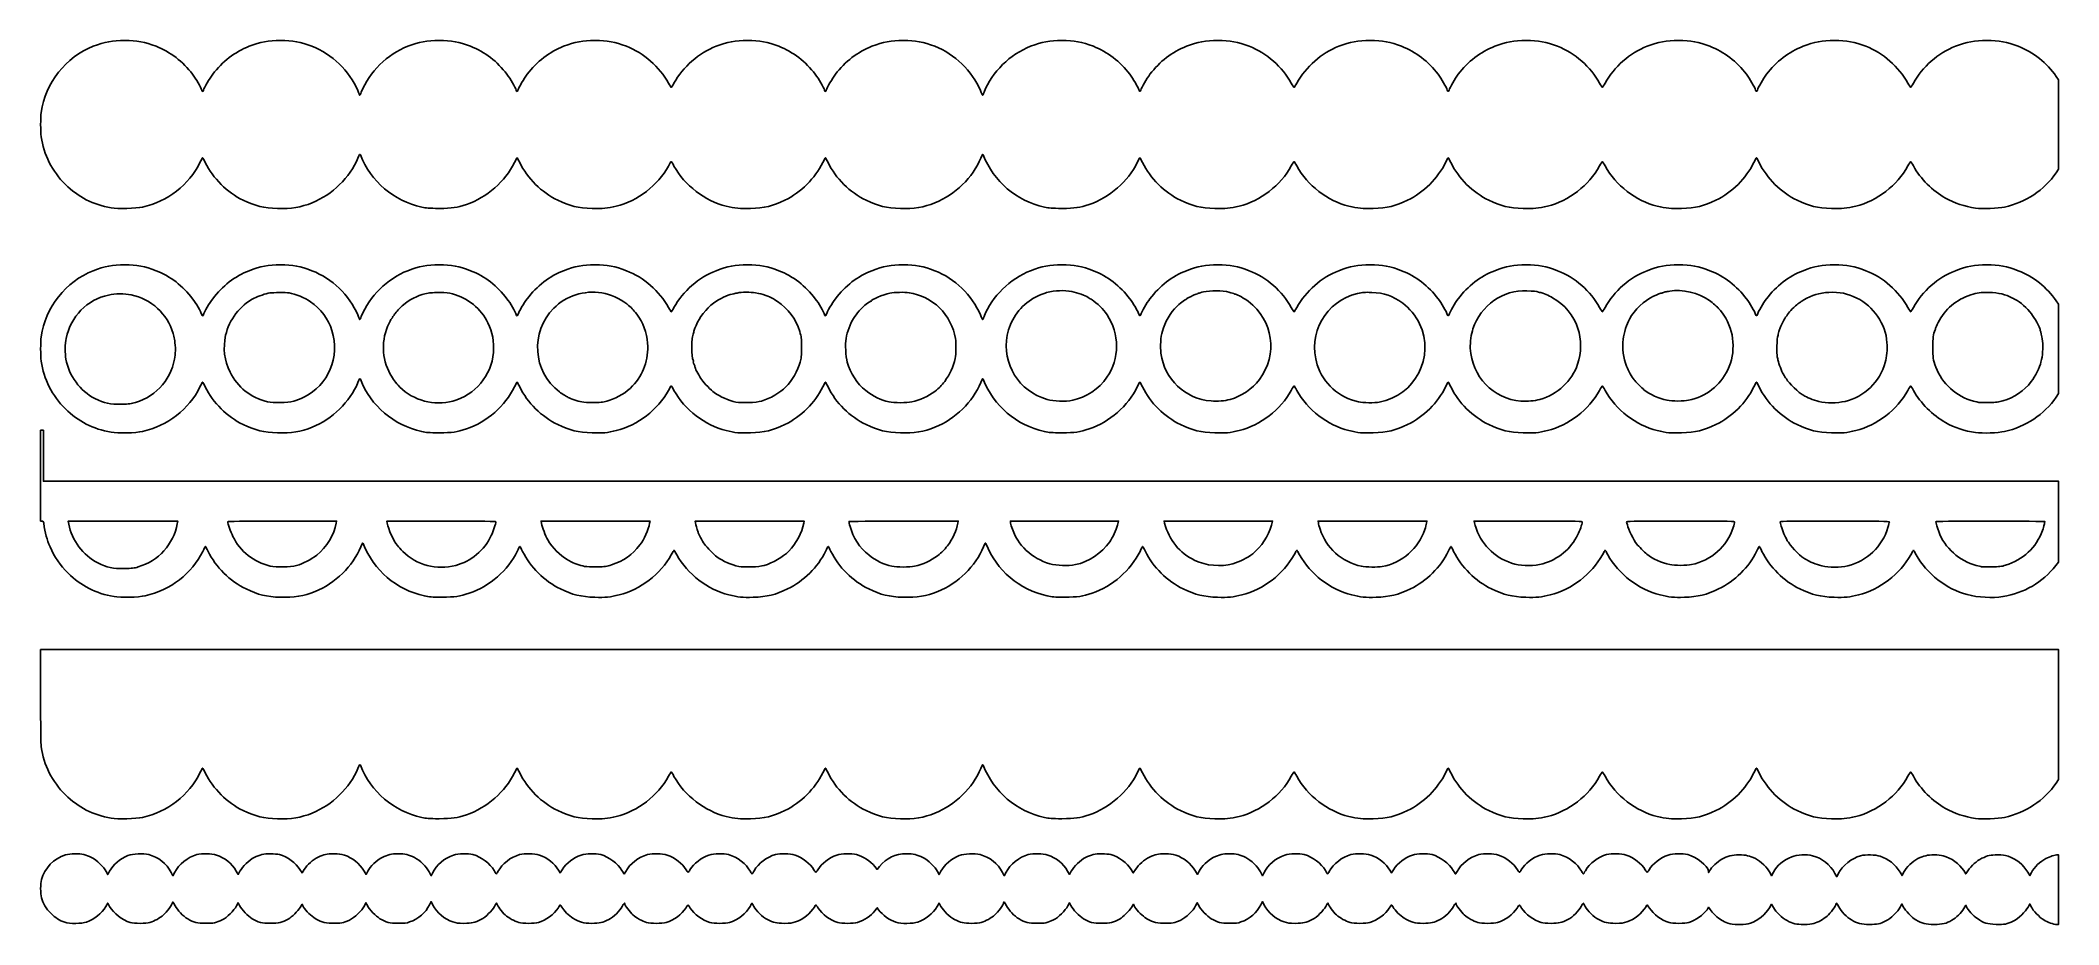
# Model space of a CAD drawing. Header units: centimetres. Extents: x -36.6 to 58.6, y -21.6 to 20.1.
import ezdxf

# ---------------------------------------------------------------- set-up
doc = ezdxf.new("R2010")
doc.units = ezdxf.units.CM
doc.header["$MEASUREMENT"] = 0
doc.layers.add('Layer 1', color=7, linetype='Continuous')

msp = doc.modelspace()

# ---------------------------------------------------------------- linework, layer by layer
at = {"layer": 'Layer 1'}
for points, knots in [([(-33.27071, 12.15809), (-34.13484, 12.31038), (-34.83065, 12.66601), (-35.4357, 13.26461), (-35.4357, 13.26461), (-36.05744, 13.87973), (-36.45824, 14.67156), (-36.57584, 15.51707), (-36.57584, 15.51707), (-36.61264, 15.78165), (-36.61264, 16.39722), (-36.57584, 16.6618), (-36.57584, 16.6618), (-36.38274, 18.05014), (-35.41723, 19.27482), (-34.11738, 19.78019), (-34.11738, 19.78019), (-33.58347, 19.98776), (-33.20899, 20.05797), (-32.63571, 20.05797), (-32.63571, 20.05797), (-32.06244, 20.05797), (-31.68796, 19.98776), (-31.15405, 19.78019), (-31.15405, 19.78019), (-30.48907, 19.52165), (-29.88132, 19.05445), (-29.43543, 18.45902), (-29.43543, 18.45902), (-29.28163, 18.25364), (-29.03299, 17.82749), (-28.99842, 17.71001), (-28.99842, 17.71001), (-28.976, 17.63384), (-28.94001, 17.63384), (-28.9176, 17.71001), (-28.9176, 17.71001), (-28.88302, 17.82749), (-28.63439, 18.25364), (-28.48058, 18.45902), (-28.48058, 18.45902), (-28.03469, 19.05445), (-27.42694, 19.52165), (-26.76196, 19.78019), (-26.76196, 19.78019), (-26.22806, 19.98776), (-25.85357, 20.05797), (-25.2803, 20.05797), (-25.2803, 20.05797), (-24.70702, 20.05797), (-24.33254, 19.98776), (-23.79863, 19.78019), (-23.79863, 19.78019), (-22.84975, 19.41127), (-22.03694, 18.62667), (-21.63447, 17.69113), (-21.63447, 17.69113), (-21.58416, 17.57418), (-21.54068, 17.47567), (-21.53784, 17.47221), (-21.53784, 17.47221), (-21.535, 17.46875), (-21.5053, 17.53423), (-21.47184, 17.61773), (-21.47184, 17.61773), (-21.09086, 18.56832), (-20.24145, 19.40415), (-19.27426, 19.78019), (-19.27426, 19.78019), (-18.74035, 19.98776), (-18.36587, 20.05797), (-17.79259, 20.05797), (-17.79259, 20.05797), (-17.21931, 20.05797), (-16.84483, 19.98776), (-16.31092, 19.78019), (-16.31092, 19.78019), (-15.64595, 19.52165), (-15.03819, 19.05445), (-14.5923, 18.45902), (-14.5923, 18.45902), (-14.4385, 18.25364), (-14.18986, 17.82749), (-14.15529, 17.71001), (-14.15529, 17.71001), (-14.13288, 17.63384), (-14.09689, 17.63384), (-14.07447, 17.71001), (-14.07447, 17.71001), (-14.0399, 17.82749), (-13.79126, 18.25364), (-13.63746, 18.45902), (-13.63746, 18.45902), (-13.19157, 19.05445), (-12.58381, 19.52165), (-11.91884, 19.78019), (-11.91884, 19.78019), (-11.38493, 19.98776), (-11.01045, 20.05797), (-10.43717, 20.05797), (-10.43717, 20.05797), (-9.8639, 20.05797), (-9.48942, 19.98776), (-8.95551, 19.78019), (-8.95551, 19.78019), (-8.13713, 19.46201), (-7.39216, 18.81177), (-6.96753, 18.04502), (-6.96753, 18.04502), (-6.90403, 17.93035), (-6.84612, 17.83653), (-6.83884, 17.83653), (-6.83884, 17.83653), (-6.83156, 17.83653), (-6.77365, 17.93035), (-6.71015, 18.04502), (-6.71015, 18.04502), (-6.28552, 18.81177), (-5.54055, 19.46201), (-4.72217, 19.78019), (-4.72217, 19.78019), (-4.18826, 19.98776), (-3.81378, 20.05797), (-3.24051, 20.05797), (-3.24051, 20.05797), (-2.66723, 20.05797), (-2.29275, 19.98776), (-1.75884, 19.78019), (-1.75884, 19.78019), (-1.09387, 19.52165), (-0.48611, 19.05445), (-0.04022, 18.45902), (-0.04022, 18.45902), (0.11358, 18.25364), (0.36222, 17.82749), (0.39679, 17.71001), (0.39679, 17.71001), (0.4192, 17.63384), (0.4552, 17.63384), (0.47761, 17.71001), (0.47761, 17.71001), (0.51218, 17.82749), (0.76082, 18.25364), (0.91462, 18.45902), (0.91462, 18.45902), (1.36051, 19.05445), (1.96827, 19.52165), (2.63324, 19.78019), (2.63324, 19.78019), (3.16715, 19.98776), (3.54163, 20.05797), (4.11491, 20.05797), (4.11491, 20.05797), (4.68819, 20.05797), (5.06267, 19.98776), (5.59658, 19.78019), (5.59658, 19.78019), (6.54546, 19.41127), (7.35827, 18.62667), (7.76074, 17.69113), (7.76074, 17.69113), (7.81104, 17.57418), (7.85453, 17.47567), (7.85737, 17.47221), (7.85737, 17.47221), (7.8602, 17.46875), (7.8899, 17.53423), (7.92337, 17.61773), (7.92337, 17.61773), (8.30434, 18.56832), (9.15376, 19.40415), (10.12095, 19.78019), (10.12095, 19.78019), (10.65486, 19.98776), (11.02934, 20.05797), (11.60262, 20.05797), (11.60262, 20.05797), (12.17589, 20.05797), (12.55037, 19.98776), (13.08429, 19.78019), (13.08429, 19.78019), (13.74926, 19.52165), (14.35702, 19.05445), (14.8029, 18.45902), (14.8029, 18.45902), (14.95671, 18.25364), (15.20534, 17.82749), (15.23992, 17.71001), (15.23992, 17.71001), (15.26233, 17.63384), (15.29832, 17.63384), (15.32074, 17.71001), (15.32074, 17.71001), (15.35531, 17.82749), (15.60395, 18.25364), (15.75775, 18.45902), (15.75775, 18.45902), (16.20364, 19.05445), (16.81139, 19.52165), (17.47637, 19.78019), (17.47637, 19.78019), (18.01028, 19.98776), (18.38476, 20.05797), (18.95804, 20.05797), (18.95804, 20.05797), (19.53131, 20.05797), (19.90579, 19.98776), (20.4397, 19.78019), (20.4397, 19.78019), (21.25807, 19.46201), (22.00305, 18.81177), (22.42768, 18.04502), (22.42768, 18.04502), (22.49118, 17.93035), (22.54909, 17.83653), (22.55637, 17.83653), (22.55637, 17.83653), (22.56364, 17.83653), (22.62155, 17.93035), (22.68506, 18.04502), (22.68506, 18.04502), (23.10968, 18.81177), (23.85466, 19.46201), (24.67304, 19.78019), (24.67304, 19.78019), (25.20695, 19.98776), (25.58143, 20.05797), (26.1547, 20.05797), (26.1547, 20.05797), (26.72798, 20.05797), (27.10246, 19.98776), (27.63637, 19.78019), (27.63637, 19.78019), (28.30134, 19.52165), (28.9091, 19.05445), (29.35499, 18.45902), (29.35499, 18.45902), (29.50879, 18.25364), (29.75743, 17.82749), (29.792, 17.71001), (29.792, 17.71001), (29.81441, 17.63384), (29.85041, 17.63384), (29.87282, 17.71001), (29.87282, 17.71001), (29.90739, 17.82749), (30.15603, 18.25364), (30.30983, 18.45902), (30.30983, 18.45902), (30.75572, 19.05445), (31.36348, 19.52165), (32.02845, 19.78019), (32.02845, 19.78019), (32.56236, 19.98776), (32.93684, 20.05797), (33.51012, 20.05797), (33.51012, 20.05797), (34.08339, 20.05797), (34.45787, 19.98776), (34.99179, 19.78019), (34.99179, 19.78019), (35.81016, 19.46201), (36.55514, 18.81177), (36.97976, 18.04502), (36.97976, 18.04502), (37.04327, 17.93035), (37.10118, 17.83653), (37.10845, 17.83653), (37.10845, 17.83653), (37.11573, 17.83653), (37.17364, 17.93035), (37.23714, 18.04502), (37.23714, 18.04502), (37.66177, 18.81177), (38.40675, 19.46201), (39.22512, 19.78019), (39.22512, 19.78019), (39.75903, 19.98776), (40.13351, 20.05797), (40.70679, 20.05797), (40.70679, 20.05797), (41.28006, 20.05797), (41.65454, 19.98776), (42.18845, 19.78019), (42.18845, 19.78019), (42.85343, 19.52165), (43.46118, 19.05445), (43.90707, 18.45902), (43.90707, 18.45902), (44.06087, 18.25364), (44.30951, 17.82749), (44.34408, 17.71001), (44.34408, 17.71001), (44.3665, 17.63384), (44.40249, 17.63384), (44.4249, 17.71001), (44.4249, 17.71001), (44.45948, 17.82749), (44.70811, 18.25364), (44.86192, 18.45902), (44.86192, 18.45902), (45.3078, 19.05445), (45.91556, 19.52165), (46.58054, 19.78019), (46.58054, 19.78019), (47.11445, 19.98776), (47.48893, 20.05797), (48.0622, 20.05797), (48.0622, 20.05797), (48.63548, 20.05797), (49.00996, 19.98776), (49.54387, 19.78019), (49.54387, 19.78019), (50.36224, 19.46201), (51.10722, 18.81177), (51.53184, 18.04502), (51.53184, 18.04502), (51.59535, 17.93035), (51.65326, 17.83653), (51.66054, 17.83653), (51.66054, 17.83653), (51.66781, 17.83653), (51.72572, 17.93035), (51.78923, 18.04502), (51.78923, 18.04502), (52.21385, 18.81177), (52.95883, 19.46201), (53.7772, 19.78019), (53.7772, 19.78019), (54.31111, 19.98776), (54.68559, 20.05797), (55.25887, 20.05797), (55.25887, 20.05797), (55.83214, 20.05797), (56.20662, 19.98776), (56.74054, 19.78019), (56.74054, 19.78019), (57.44704, 19.5055), (58.08626, 18.99776), (58.53617, 18.35385), (58.53617, 18.35385), (58.53617, 18.35385), (58.64554, 18.19733), (58.64554, 18.19733), (58.64554, 18.19733), (58.64554, 18.19733), (58.64554, 16.08975), (58.64554, 16.08975), (58.64554, 16.08975), (58.64554, 16.08975), (58.64554, 13.98217), (58.64554, 13.98217), (58.64554, 13.98217), (58.64554, 13.98217), (58.52785, 13.81306), (58.52785, 13.81306), (58.52785, 13.81306), (57.96052, 12.99784), (57.08622, 12.41623), (56.09825, 12.19681), (56.09825, 12.19681), (55.78742, 12.12778), (55.04412, 12.09996), (54.72478, 12.14541), (54.72478, 12.14541), (54.22313, 12.21681), (53.72839, 12.3812), (53.30875, 12.61593), (53.30875, 12.61593), (52.70365, 12.9544), (52.11892, 13.53852), (51.78923, 14.13385), (51.78923, 14.13385), (51.72572, 14.24852), (51.66781, 14.34233), (51.66054, 14.34233), (51.66054, 14.34233), (51.65326, 14.34233), (51.59535, 14.24852), (51.53184, 14.13385), (51.53184, 14.13385), (51.02402, 13.21686), (50.08376, 12.49411), (49.06762, 12.23966), (49.06762, 12.23966), (48.65328, 12.13591), (48.416, 12.11286), (47.9216, 12.12835), (47.9216, 12.12835), (47.2723, 12.1487), (46.86086, 12.24797), (46.30272, 12.51896), (46.30272, 12.51896), (45.54432, 12.88718), (44.86734, 13.55749), (44.51056, 14.29347), (44.51056, 14.29347), (44.4485, 14.42149), (44.39177, 14.52624), (44.38449, 14.52624), (44.38449, 14.52624), (44.37722, 14.52624), (44.32049, 14.42149), (44.25842, 14.29347), (44.25842, 14.29347), (43.90164, 13.55749), (43.22467, 12.88718), (42.46626, 12.51896), (42.46626, 12.51896), (41.90812, 12.24797), (41.49668, 12.1487), (40.84738, 12.12835), (40.84738, 12.12835), (40.35298, 12.11286), (40.1157, 12.13591), (39.70137, 12.23966), (39.70137, 12.23966), (38.68523, 12.49411), (37.74496, 13.21686), (37.23714, 14.13385), (37.23714, 14.13385), (37.17364, 14.24852), (37.11573, 14.34233), (37.10845, 14.34233), (37.10845, 14.34233), (37.10118, 14.34233), (37.04327, 14.24852), (36.97976, 14.13385), (36.97976, 14.13385), (36.47194, 13.21686), (35.53168, 12.49411), (34.51554, 12.23966), (34.51554, 12.23966), (34.1012, 12.13591), (33.86392, 12.11286), (33.36952, 12.12835), (33.36952, 12.12835), (32.72022, 12.1487), (32.30878, 12.24797), (31.75064, 12.51896), (31.75064, 12.51896), (30.99223, 12.88718), (30.31526, 13.55749), (29.95848, 14.29347), (29.95848, 14.29347), (29.89642, 14.42149), (29.83969, 14.52624), (29.83241, 14.52624), (29.83241, 14.52624), (29.82513, 14.52624), (29.7684, 14.42149), (29.70634, 14.29347), (29.70634, 14.29347), (29.34956, 13.55749), (28.67259, 12.88718), (27.91418, 12.51896), (27.91418, 12.51896), (27.35604, 12.24797), (26.9446, 12.1487), (26.2953, 12.12835), (26.2953, 12.12835), (25.8009, 12.11286), (25.56362, 12.13591), (25.14929, 12.23966), (25.14929, 12.23966), (24.13314, 12.49411), (23.19288, 13.21686), (22.68506, 14.13385), (22.68506, 14.13385), (22.62155, 14.24852), (22.56364, 14.34233), (22.55637, 14.34233), (22.55637, 14.34233), (22.54909, 14.34233), (22.49118, 14.24852), (22.42768, 14.13385), (22.42768, 14.13385), (21.91986, 13.21686), (20.97959, 12.49411), (19.96345, 12.23966), (19.96345, 12.23966), (19.54912, 12.13591), (19.31184, 12.11286), (18.81744, 12.12835), (18.81744, 12.12835), (18.16814, 12.1487), (17.7567, 12.24797), (17.19856, 12.51896), (17.19856, 12.51896), (16.44015, 12.88718), (15.76318, 13.55749), (15.4064, 14.29347), (15.4064, 14.29347), (15.34433, 14.42149), (15.2876, 14.52624), (15.28033, 14.52624), (15.28033, 14.52624), (15.27305, 14.52624), (15.21632, 14.42149), (15.15426, 14.29347), (15.15426, 14.29347), (14.72318, 13.40422), (13.85504, 12.64732), (12.8915, 12.32066), (12.8915, 12.32066), (12.43712, 12.16661), (12.21931, 12.13529), (11.60262, 12.13529), (11.60262, 12.13529), (11.11397, 12.13529), (10.99753, 12.14343), (10.77676, 12.19305), (10.77676, 12.19305), (9.44164, 12.49313), (8.38969, 13.38832), (7.88196, 14.65648), (7.88196, 14.65648), (7.85963, 14.71226), (7.84855, 14.69756), (7.77056, 14.50865), (7.77056, 14.50865), (7.39308, 13.59438), (6.56101, 12.78181), (5.60981, 12.39855), (5.60981, 12.39855), (5.0804, 12.18523), (4.61463, 12.10829), (3.97431, 12.12835), (3.97431, 12.12835), (3.32501, 12.1487), (2.91357, 12.24797), (2.35543, 12.51896), (2.35543, 12.51896), (1.59702, 12.88718), (0.92005, 13.55749), (0.56327, 14.29347), (0.56327, 14.29347), (0.50121, 14.42149), (0.44448, 14.52624), (0.4372, 14.52624), (0.4372, 14.52624), (0.42993, 14.52624), (0.37319, 14.42149), (0.31113, 14.29347), (0.31113, 14.29347), (-0.04565, 13.55749), (-0.72262, 12.88718), (-1.48103, 12.51896), (-1.48103, 12.51896), (-2.03917, 12.24797), (-2.45061, 12.1487), (-3.09991, 12.12835), (-3.09991, 12.12835), (-3.59431, 12.11286), (-3.83159, 12.13591), (-4.24592, 12.23966), (-4.24592, 12.23966), (-5.26177, 12.49403), (-6.20231, 13.21687), (-6.7098, 14.13321), (-6.7098, 14.13321), (-6.7735, 14.24823), (-6.83156, 14.34233), (-6.83884, 14.34233), (-6.83884, 14.34233), (-6.84612, 14.34233), (-6.90418, 14.24823), (-6.96788, 14.13321), (-6.96788, 14.13321), (-7.47537, 13.21687), (-8.41591, 12.49403), (-9.43176, 12.23966), (-9.43176, 12.23966), (-9.84609, 12.13591), (-10.08337, 12.11286), (-10.57777, 12.12835), (-10.57777, 12.12835), (-11.22707, 12.1487), (-11.63851, 12.24797), (-12.19665, 12.51896), (-12.19665, 12.51896), (-12.95506, 12.88718), (-13.63203, 13.55749), (-13.98881, 14.29347), (-13.98881, 14.29347), (-14.05087, 14.42149), (-14.10761, 14.52624), (-14.11488, 14.52624), (-14.11488, 14.52624), (-14.12216, 14.52624), (-14.17889, 14.42149), (-14.24095, 14.29347), (-14.24095, 14.29347), (-14.67203, 13.40422), (-15.54017, 12.64732), (-16.50371, 12.32066), (-16.50371, 12.32066), (-16.95809, 12.16661), (-17.17589, 12.13529), (-17.79259, 12.13529), (-17.79259, 12.13529), (-18.28124, 12.13529), (-18.39768, 12.14343), (-18.61845, 12.19305), (-18.61845, 12.19305), (-19.95357, 12.49313), (-21.00552, 13.38832), (-21.51324, 14.65648), (-21.51324, 14.65648), (-21.53558, 14.71226), (-21.54665, 14.69756), (-21.62465, 14.50865), (-21.62465, 14.50865), (-22.00212, 13.59438), (-22.8342, 12.78181), (-23.7854, 12.39855), (-23.7854, 12.39855), (-24.31481, 12.18523), (-24.78058, 12.10829), (-25.42089, 12.12835), (-25.42089, 12.12835), (-26.0702, 12.1487), (-26.48164, 12.24797), (-27.03978, 12.51896), (-27.03978, 12.51896), (-27.79818, 12.88718), (-28.47516, 13.55749), (-28.83194, 14.29347), (-28.83194, 14.29347), (-28.894, 14.42149), (-28.95073, 14.52624), (-28.95801, 14.52624), (-28.95801, 14.52624), (-28.96528, 14.52624), (-29.02201, 14.42149), (-29.08408, 14.29347), (-29.08408, 14.29347), (-29.58863, 13.25265), (-30.61206, 12.46135), (-31.79634, 12.19641), (-31.79634, 12.19641), (-32.10914, 12.12643), (-32.96488, 12.10419), (-33.27071, 12.15809)], [0, 0, 0, 0, 0.00617284, 0.00617284, 0.00617284, 0.00617284, 0.01234568, 0.01234568, 0.01234568, 0.01234568, 0.01851852, 0.01851852, 0.01851852, 0.01851852, 0.02469136, 0.02469136, 0.02469136, 0.02469136, 0.0308642, 0.0308642, 0.0308642, 0.0308642, 0.03703704, 0.03703704, 0.03703704, 0.03703704, 0.04320988, 0.04320988, 0.04320988, 0.04320988, 0.04938272, 0.04938272, 0.04938272, 0.04938272, 0.05555556, 0.05555556, 0.05555556, 0.05555556, 0.0617284, 0.0617284, 0.0617284, 0.0617284, 0.06790123, 0.06790123, 0.06790123, 0.06790123, 0.07407407, 0.07407407, 0.07407407, 0.07407407, 0.08024691, 0.08024691, 0.08024691, 0.08024691, 0.08641975, 0.08641975, 0.08641975, 0.08641975, 0.09259259, 0.09259259, 0.09259259, 0.09259259, 0.09876543, 0.09876543, 0.09876543, 0.09876543, 0.10493827, 0.10493827, 0.10493827, 0.10493827, 0.11111111, 0.11111111, 0.11111111, 0.11111111, 0.11728395, 0.11728395, 0.11728395, 0.11728395, 0.12345679, 0.12345679, 0.12345679, 0.12345679, 0.12962963, 0.12962963, 0.12962963, 0.12962963, 0.13580247, 0.13580247, 0.13580247, 0.13580247, 0.14197531, 0.14197531, 0.14197531, 0.14197531, 0.14814815, 0.14814815, 0.14814815, 0.14814815, 0.15432099, 0.15432099, 0.15432099, 0.15432099, 0.16049383, 0.16049383, 0.16049383, 0.16049383, 0.16666667, 0.16666667, 0.16666667, 0.16666667, 0.17283951, 0.17283951, 0.17283951, 0.17283951, 0.17901235, 0.17901235, 0.17901235, 0.17901235, 0.18518519, 0.18518519, 0.18518519, 0.18518519, 0.19135802, 0.19135802, 0.19135802, 0.19135802, 0.19753086, 0.19753086, 0.19753086, 0.19753086, 0.2037037, 0.2037037, 0.2037037, 0.2037037, 0.20987654, 0.20987654, 0.20987654, 0.20987654, 0.21604938, 0.21604938, 0.21604938, 0.21604938, 0.22222222, 0.22222222, 0.22222222, 0.22222222, 0.22839506, 0.22839506, 0.22839506, 0.22839506, 0.2345679, 0.2345679, 0.2345679, 0.2345679, 0.24074074, 0.24074074, 0.24074074, 0.24074074, 0.24691358, 0.24691358, 0.24691358, 0.24691358, 0.25308642, 0.25308642, 0.25308642, 0.25308642, 0.25925926, 0.25925926, 0.25925926, 0.25925926, 0.2654321, 0.2654321, 0.2654321, 0.2654321, 0.27160494, 0.27160494, 0.27160494, 0.27160494, 0.27777778, 0.27777778, 0.27777778, 0.27777778, 0.28395062, 0.28395062, 0.28395062, 0.28395062, 0.29012346, 0.29012346, 0.29012346, 0.29012346, 0.2962963, 0.2962963, 0.2962963, 0.2962963, 0.30246914, 0.30246914, 0.30246914, 0.30246914, 0.30864198, 0.30864198, 0.30864198, 0.30864198, 0.31481481, 0.31481481, 0.31481481, 0.31481481, 0.32098765, 0.32098765, 0.32098765, 0.32098765, 0.32716049, 0.32716049, 0.32716049, 0.32716049, 0.33333333, 0.33333333, 0.33333333, 0.33333333, 0.33950617, 0.33950617, 0.33950617, 0.33950617, 0.34567901, 0.34567901, 0.34567901, 0.34567901, 0.35185185, 0.35185185, 0.35185185, 0.35185185, 0.35802469, 0.35802469, 0.35802469, 0.35802469, 0.36419753, 0.36419753, 0.36419753, 0.36419753, 0.37037037, 0.37037037, 0.37037037, 0.37037037, 0.37654321, 0.37654321, 0.37654321, 0.37654321, 0.38271605, 0.38271605, 0.38271605, 0.38271605, 0.38888889, 0.38888889, 0.38888889, 0.38888889, 0.39506173, 0.39506173, 0.39506173, 0.39506173, 0.40123457, 0.40123457, 0.40123457, 0.40123457, 0.40740741, 0.40740741, 0.40740741, 0.40740741, 0.41358025, 0.41358025, 0.41358025, 0.41358025, 0.41975309, 0.41975309, 0.41975309, 0.41975309, 0.42592593, 0.42592593, 0.42592593, 0.42592593, 0.43209877, 0.43209877, 0.43209877, 0.43209877, 0.4382716, 0.4382716, 0.4382716, 0.4382716, 0.44444444, 0.44444444, 0.44444444, 0.44444444, 0.45061728, 0.45061728, 0.45061728, 0.45061728, 0.45679012, 0.45679012, 0.45679012, 0.45679012, 0.46296296, 0.46296296, 0.46296296, 0.46296296, 0.4691358, 0.4691358, 0.4691358, 0.4691358, 0.47530864, 0.47530864, 0.47530864, 0.47530864, 0.48148148, 0.48148148, 0.48148148, 0.48148148, 0.48765432, 0.48765432, 0.48765432, 0.48765432, 0.49382716, 0.49382716, 0.49382716, 0.49382716, 0.5, 0.5, 0.5, 0.5, 0.50617284, 0.50617284, 0.50617284, 0.50617284, 0.51234568, 0.51234568, 0.51234568, 0.51234568, 0.51851852, 0.51851852, 0.51851852, 0.51851852, 0.52469136, 0.52469136, 0.52469136, 0.52469136, 0.5308642, 0.5308642, 0.5308642, 0.5308642, 0.53703704, 0.53703704, 0.53703704, 0.53703704, 0.54320988, 0.54320988, 0.54320988, 0.54320988, 0.54938272, 0.54938272, 0.54938272, 0.54938272, 0.55555556, 0.55555556, 0.55555556, 0.55555556, 0.5617284, 0.5617284, 0.5617284, 0.5617284, 0.56790123, 0.56790123, 0.56790123, 0.56790123, 0.57407407, 0.57407407, 0.57407407, 0.57407407, 0.58024691, 0.58024691, 0.58024691, 0.58024691, 0.58641975, 0.58641975, 0.58641975, 0.58641975, 0.59259259, 0.59259259, 0.59259259, 0.59259259, 0.59876543, 0.59876543, 0.59876543, 0.59876543, 0.60493827, 0.60493827, 0.60493827, 0.60493827, 0.61111111, 0.61111111, 0.61111111, 0.61111111, 0.61728395, 0.61728395, 0.61728395, 0.61728395, 0.62345679, 0.62345679, 0.62345679, 0.62345679, 0.62962963, 0.62962963, 0.62962963, 0.62962963, 0.63580247, 0.63580247, 0.63580247, 0.63580247, 0.64197531, 0.64197531, 0.64197531, 0.64197531, 0.64814815, 0.64814815, 0.64814815, 0.64814815, 0.65432099, 0.65432099, 0.65432099, 0.65432099, 0.66049383, 0.66049383, 0.66049383, 0.66049383, 0.66666667, 0.66666667, 0.66666667, 0.66666667, 0.67283951, 0.67283951, 0.67283951, 0.67283951, 0.67901235, 0.67901235, 0.67901235, 0.67901235, 0.68518519, 0.68518519, 0.68518519, 0.68518519, 0.69135802, 0.69135802, 0.69135802, 0.69135802, 0.69753086, 0.69753086, 0.69753086, 0.69753086, 0.7037037, 0.7037037, 0.7037037, 0.7037037, 0.70987654, 0.70987654, 0.70987654, 0.70987654, 0.71604938, 0.71604938, 0.71604938, 0.71604938, 0.72222222, 0.72222222, 0.72222222, 0.72222222, 0.72839506, 0.72839506, 0.72839506, 0.72839506, 0.7345679, 0.7345679, 0.7345679, 0.7345679, 0.74074074, 0.74074074, 0.74074074, 0.74074074, 0.74691358, 0.74691358, 0.74691358, 0.74691358, 0.75308642, 0.75308642, 0.75308642, 0.75308642, 0.75925926, 0.75925926, 0.75925926, 0.75925926, 0.7654321, 0.7654321, 0.7654321, 0.7654321, 0.77160494, 0.77160494, 0.77160494, 0.77160494, 0.77777778, 0.77777778, 0.77777778, 0.77777778, 0.78395062, 0.78395062, 0.78395062, 0.78395062, 0.79012346, 0.79012346, 0.79012346, 0.79012346, 0.7962963, 0.7962963, 0.7962963, 0.7962963, 0.80246914, 0.80246914, 0.80246914, 0.80246914, 0.80864198, 0.80864198, 0.80864198, 0.80864198, 0.81481481, 0.81481481, 0.81481481, 0.81481481, 0.82098765, 0.82098765, 0.82098765, 0.82098765, 0.82716049, 0.82716049, 0.82716049, 0.82716049, 0.83333333, 0.83333333, 0.83333333, 0.83333333, 0.83950617, 0.83950617, 0.83950617, 0.83950617, 0.84567901, 0.84567901, 0.84567901, 0.84567901, 0.85185185, 0.85185185, 0.85185185, 0.85185185, 0.85802469, 0.85802469, 0.85802469, 0.85802469, 0.86419753, 0.86419753, 0.86419753, 0.86419753, 0.87037037, 0.87037037, 0.87037037, 0.87037037, 0.87654321, 0.87654321, 0.87654321, 0.87654321, 0.88271605, 0.88271605, 0.88271605, 0.88271605, 0.88888889, 0.88888889, 0.88888889, 0.88888889, 0.89506173, 0.89506173, 0.89506173, 0.89506173, 0.90123457, 0.90123457, 0.90123457, 0.90123457, 0.90740741, 0.90740741, 0.90740741, 0.90740741, 0.91358025, 0.91358025, 0.91358025, 0.91358025, 0.91975309, 0.91975309, 0.91975309, 0.91975309, 0.92592593, 0.92592593, 0.92592593, 0.92592593, 0.93209877, 0.93209877, 0.93209877, 0.93209877, 0.9382716, 0.9382716, 0.9382716, 0.9382716, 0.94444444, 0.94444444, 0.94444444, 0.94444444, 0.95061728, 0.95061728, 0.95061728, 0.95061728, 0.95679012, 0.95679012, 0.95679012, 0.95679012, 0.96296296, 0.96296296, 0.96296296, 0.96296296, 0.9691358, 0.9691358, 0.9691358, 0.9691358, 0.97530864, 0.97530864, 0.97530864, 0.97530864, 0.98148148, 0.98148148, 0.98148148, 0.98148148, 0.98765432, 0.98765432, 0.98765432, 0.98765432, 1, 1, 1, 1]), ([(-33.27071, 1.57476), (-34.13484, 1.72704), (-34.83065, 2.08267), (-35.4357, 2.68128), (-35.4357, 2.68128), (-36.05744, 3.29639), (-36.45824, 4.08822), (-36.57584, 4.93373), (-36.57584, 4.93373), (-36.61264, 5.19831), (-36.61264, 5.81389), (-36.57584, 6.07847), (-36.57584, 6.07847), (-36.38274, 7.46681), (-35.41723, 8.69149), (-34.11738, 9.19685), (-34.11738, 9.19685), (-33.58347, 9.40443), (-33.20899, 9.47464), (-32.63571, 9.47464), (-32.63571, 9.47464), (-32.06244, 9.47464), (-31.68796, 9.40443), (-31.15405, 9.19685), (-31.15405, 9.19685), (-30.48907, 8.93832), (-29.88132, 8.47112), (-29.43543, 7.87569), (-29.43543, 7.87569), (-29.28163, 7.6703), (-29.03299, 7.24415), (-28.99842, 7.12667), (-28.99842, 7.12667), (-28.98878, 7.09393), (-28.9706, 7.06714), (-28.95801, 7.06714), (-28.95801, 7.06714), (-28.94542, 7.06714), (-28.92723, 7.09393), (-28.9176, 7.12667), (-28.9176, 7.12667), (-28.88302, 7.24415), (-28.63439, 7.6703), (-28.48058, 7.87569), (-28.48058, 7.87569), (-28.03469, 8.47112), (-27.42694, 8.93832), (-26.76196, 9.19685), (-26.76196, 9.19685), (-26.22806, 9.40443), (-25.85357, 9.47464), (-25.2803, 9.47464), (-25.2803, 9.47464), (-24.70702, 9.47464), (-24.33254, 9.40443), (-23.79863, 9.19685), (-23.79863, 9.19685), (-22.84975, 8.82794), (-22.03694, 8.04333), (-21.63447, 7.10779), (-21.63447, 7.10779), (-21.58416, 6.99085), (-21.54068, 6.89233), (-21.53784, 6.88887), (-21.53784, 6.88887), (-21.535, 6.88541), (-21.5053, 6.9509), (-21.47184, 7.03439), (-21.47184, 7.03439), (-21.09086, 7.98498), (-20.24145, 8.82082), (-19.27426, 9.19685), (-19.27426, 9.19685), (-18.74035, 9.40443), (-18.36587, 9.47464), (-17.79259, 9.47464), (-17.79259, 9.47464), (-17.21931, 9.47464), (-16.84483, 9.40443), (-16.31092, 9.19685), (-16.31092, 9.19685), (-15.64595, 8.93832), (-15.03819, 8.47112), (-14.5923, 7.87569), (-14.5923, 7.87569), (-14.4385, 7.6703), (-14.18986, 7.24415), (-14.15529, 7.12667), (-14.15529, 7.12667), (-14.14566, 7.09393), (-14.12747, 7.06714), (-14.11488, 7.06714), (-14.11488, 7.06714), (-14.10229, 7.06714), (-14.08411, 7.09393), (-14.07447, 7.12667), (-14.07447, 7.12667), (-14.0399, 7.24415), (-13.79126, 7.6703), (-13.63746, 7.87569), (-13.63746, 7.87569), (-13.19157, 8.47112), (-12.58381, 8.93832), (-11.91884, 9.19685), (-11.91884, 9.19685), (-11.38493, 9.40443), (-11.01045, 9.47464), (-10.43717, 9.47464), (-10.43717, 9.47464), (-9.8639, 9.47464), (-9.48942, 9.40443), (-8.95551, 9.19685), (-8.95551, 9.19685), (-8.13713, 8.87868), (-7.39216, 8.22844), (-6.96753, 7.46169), (-6.96753, 7.46169), (-6.90403, 7.34702), (-6.84612, 7.2532), (-6.83884, 7.2532), (-6.83884, 7.2532), (-6.83156, 7.2532), (-6.77365, 7.34702), (-6.71015, 7.46169), (-6.71015, 7.46169), (-6.28552, 8.22844), (-5.54055, 8.87868), (-4.72217, 9.19685), (-4.72217, 9.19685), (-4.18826, 9.40443), (-3.81378, 9.47464), (-3.24051, 9.47464), (-3.24051, 9.47464), (-2.66723, 9.47464), (-2.29275, 9.40443), (-1.75884, 9.19685), (-1.75884, 9.19685), (-1.09387, 8.93832), (-0.48611, 8.47112), (-0.04022, 7.87569), (-0.04022, 7.87569), (0.11358, 7.6703), (0.36222, 7.24415), (0.39679, 7.12667), (0.39679, 7.12667), (0.4192, 7.0505), (0.4552, 7.0505), (0.47761, 7.12667), (0.47761, 7.12667), (0.51218, 7.24415), (0.76082, 7.6703), (0.91462, 7.87569), (0.91462, 7.87569), (1.36051, 8.47112), (1.96827, 8.93832), (2.63324, 9.19685), (2.63324, 9.19685), (3.16715, 9.40443), (3.54163, 9.47464), (4.11491, 9.47464), (4.11491, 9.47464), (4.68819, 9.47464), (5.06267, 9.40443), (5.59658, 9.19685), (5.59658, 9.19685), (6.54546, 8.82794), (7.35827, 8.04333), (7.76074, 7.10779), (7.76074, 7.10779), (7.81104, 6.99085), (7.85453, 6.89233), (7.85737, 6.88887), (7.85737, 6.88887), (7.8602, 6.88541), (7.8899, 6.9509), (7.92337, 7.03439), (7.92337, 7.03439), (8.30434, 7.98498), (9.15376, 8.82082), (10.12095, 9.19685), (10.12095, 9.19685), (10.65486, 9.40443), (11.02934, 9.47464), (11.60262, 9.47464), (11.60262, 9.47464), (12.17589, 9.47464), (12.55037, 9.40443), (13.08429, 9.19685), (13.08429, 9.19685), (13.74926, 8.93832), (14.35702, 8.47112), (14.8029, 7.87569), (14.8029, 7.87569), (14.95671, 7.6703), (15.20534, 7.24415), (15.23992, 7.12667), (15.23992, 7.12667), (15.26233, 7.0505), (15.29832, 7.0505), (15.32074, 7.12667), (15.32074, 7.12667), (15.35531, 7.24415), (15.60395, 7.6703), (15.75775, 7.87569), (15.75775, 7.87569), (16.20364, 8.47112), (16.81139, 8.93832), (17.47637, 9.19685), (17.47637, 9.19685), (18.01028, 9.40443), (18.38476, 9.47464), (18.95804, 9.47464), (18.95804, 9.47464), (19.53131, 9.47464), (19.90579, 9.40443), (20.4397, 9.19685), (20.4397, 9.19685), (21.25807, 8.87868), (22.00305, 8.22844), (22.42768, 7.46169), (22.42768, 7.46169), (22.49118, 7.34702), (22.54909, 7.2532), (22.55637, 7.2532), (22.55637, 7.2532), (22.56364, 7.2532), (22.62155, 7.34702), (22.68506, 7.46169), (22.68506, 7.46169), (23.10968, 8.22844), (23.85466, 8.87868), (24.67304, 9.19685), (24.67304, 9.19685), (25.20695, 9.40443), (25.58143, 9.47464), (26.1547, 9.47464), (26.1547, 9.47464), (26.72798, 9.47464), (27.10246, 9.40443), (27.63637, 9.19685), (27.63637, 9.19685), (28.30134, 8.93832), (28.9091, 8.47112), (29.35499, 7.87569), (29.35499, 7.87569), (29.50879, 7.6703), (29.75743, 7.24415), (29.792, 7.12667), (29.792, 7.12667), (29.80163, 7.09393), (29.81982, 7.06714), (29.83241, 7.06714), (29.83241, 7.06714), (29.845, 7.06714), (29.86319, 7.09393), (29.87282, 7.12667), (29.87282, 7.12667), (29.90739, 7.24415), (30.15603, 7.6703), (30.30983, 7.87569), (30.30983, 7.87569), (30.75572, 8.47112), (31.36348, 8.93832), (32.02845, 9.19685), (32.02845, 9.19685), (32.56236, 9.40443), (32.93684, 9.47464), (33.51012, 9.47464), (33.51012, 9.47464), (34.08339, 9.47464), (34.45787, 9.40443), (34.99179, 9.19685), (34.99179, 9.19685), (35.81016, 8.87868), (36.55514, 8.22844), (36.97976, 7.46169), (36.97976, 7.46169), (37.04327, 7.34702), (37.10118, 7.2532), (37.10845, 7.2532), (37.10845, 7.2532), (37.11573, 7.2532), (37.17364, 7.34702), (37.23714, 7.46169), (37.23714, 7.46169), (37.66177, 8.22844), (38.40675, 8.87868), (39.22512, 9.19685), (39.22512, 9.19685), (39.75903, 9.40443), (40.13351, 9.47464), (40.70679, 9.47464), (40.70679, 9.47464), (41.28006, 9.47464), (41.65454, 9.40443), (42.18845, 9.19685), (42.18845, 9.19685), (42.85343, 8.93832), (43.46118, 8.47112), (43.90707, 7.87569), (43.90707, 7.87569), (44.06087, 7.6703), (44.30951, 7.24415), (44.34408, 7.12667), (44.34408, 7.12667), (44.3665, 7.0505), (44.40249, 7.0505), (44.4249, 7.12667), (44.4249, 7.12667), (44.45948, 7.24415), (44.70811, 7.6703), (44.86192, 7.87569), (44.86192, 7.87569), (45.3078, 8.47112), (45.91556, 8.93832), (46.58054, 9.19685), (46.58054, 9.19685), (47.11445, 9.40443), (47.48893, 9.47464), (48.0622, 9.47464), (48.0622, 9.47464), (48.63548, 9.47464), (49.00996, 9.40443), (49.54387, 9.19685), (49.54387, 9.19685), (50.36224, 8.87868), (51.10722, 8.22844), (51.53184, 7.46169), (51.53184, 7.46169), (51.59535, 7.34702), (51.65326, 7.2532), (51.66054, 7.2532), (51.66054, 7.2532), (51.66781, 7.2532), (51.72572, 7.34702), (51.78923, 7.46169), (51.78923, 7.46169), (52.21385, 8.22844), (52.95883, 8.87868), (53.7772, 9.19685), (53.7772, 9.19685), (54.31111, 9.40443), (54.68559, 9.47464), (55.25887, 9.47464), (55.25887, 9.47464), (55.83214, 9.47464), (56.20662, 9.40443), (56.74054, 9.19685), (56.74054, 9.19685), (57.44704, 8.92217), (58.08626, 8.41442), (58.53617, 7.77052), (58.53617, 7.77052), (58.53617, 7.77052), (58.64554, 7.614), (58.64554, 7.614), (58.64554, 7.614), (58.64554, 7.614), (58.64554, 5.50642), (58.64554, 5.50642), (58.64554, 5.50642), (58.64554, 5.50642), (58.64554, 3.39884), (58.64554, 3.39884), (58.64554, 3.39884), (58.64554, 3.39884), (58.52785, 3.22973), (58.52785, 3.22973), (58.52785, 3.22973), (57.96052, 2.41451), (57.08622, 1.8329), (56.09825, 1.61347), (56.09825, 1.61347), (55.78742, 1.54444), (55.04412, 1.51663), (54.72478, 1.56208), (54.72478, 1.56208), (54.22313, 1.63347), (53.72839, 1.79787), (53.30875, 2.0326), (53.30875, 2.0326), (52.70365, 2.37106), (52.11892, 2.95518), (51.78923, 3.55051), (51.78923, 3.55051), (51.72572, 3.66518), (51.66781, 3.759), (51.66054, 3.759), (51.66054, 3.759), (51.65326, 3.759), (51.59535, 3.66518), (51.53184, 3.55051), (51.53184, 3.55051), (51.02402, 2.63353), (50.08376, 1.91078), (49.06762, 1.65632), (49.06762, 1.65632), (48.65328, 1.55257), (48.416, 1.52953), (47.9216, 1.54502), (47.9216, 1.54502), (47.2723, 1.56537), (46.86086, 1.66464), (46.30272, 1.93563), (46.30272, 1.93563), (45.54432, 2.30385), (44.86734, 2.97415), (44.51056, 3.71014), (44.51056, 3.71014), (44.4485, 3.83816), (44.39177, 3.94291), (44.38449, 3.94291), (44.38449, 3.94291), (44.37722, 3.94291), (44.32049, 3.83816), (44.25842, 3.71014), (44.25842, 3.71014), (43.90164, 2.97415), (43.22467, 2.30385), (42.46626, 1.93563), (42.46626, 1.93563), (41.90812, 1.66464), (41.49668, 1.56537), (40.84738, 1.54502), (40.84738, 1.54502), (40.35298, 1.52953), (40.1157, 1.55257), (39.70137, 1.65632), (39.70137, 1.65632), (38.68523, 1.91078), (37.74496, 2.63353), (37.23714, 3.55051), (37.23714, 3.55051), (37.17364, 3.66518), (37.11573, 3.759), (37.10845, 3.759), (37.10845, 3.759), (37.10118, 3.759), (37.04327, 3.66518), (36.97976, 3.55051), (36.97976, 3.55051), (36.47194, 2.63353), (35.53168, 1.91078), (34.51554, 1.65632), (34.51554, 1.65632), (34.1012, 1.55257), (33.86392, 1.52953), (33.36952, 1.54502), (33.36952, 1.54502), (32.72022, 1.56537), (32.30878, 1.66464), (31.75064, 1.93563), (31.75064, 1.93563), (30.99223, 2.30385), (30.31526, 2.97415), (29.95848, 3.71014), (29.95848, 3.71014), (29.89642, 3.83816), (29.83969, 3.94291), (29.83241, 3.94291), (29.83241, 3.94291), (29.82513, 3.94291), (29.7684, 3.83816), (29.70634, 3.71014), (29.70634, 3.71014), (29.34956, 2.97415), (28.67259, 2.30385), (27.91418, 1.93563), (27.91418, 1.93563), (27.35604, 1.66464), (26.9446, 1.56537), (26.2953, 1.54502), (26.2953, 1.54502), (25.8009, 1.52953), (25.56362, 1.55257), (25.14929, 1.65632), (25.14929, 1.65632), (24.13314, 1.91078), (23.19288, 2.63353), (22.68506, 3.55051), (22.68506, 3.55051), (22.62155, 3.66518), (22.56364, 3.759), (22.55637, 3.759), (22.55637, 3.759), (22.54909, 3.759), (22.49118, 3.66518), (22.42768, 3.55051), (22.42768, 3.55051), (21.91986, 2.63353), (20.97959, 1.91078), (19.96345, 1.65632), (19.96345, 1.65632), (19.54912, 1.55257), (19.31184, 1.52953), (18.81744, 1.54502), (18.81744, 1.54502), (18.16814, 1.56537), (17.7567, 1.66464), (17.19856, 1.93563), (17.19856, 1.93563), (16.44015, 2.30385), (15.76318, 2.97415), (15.4064, 3.71014), (15.4064, 3.71014), (15.34433, 3.83816), (15.2876, 3.94291), (15.28033, 3.94291), (15.28033, 3.94291), (15.27305, 3.94291), (15.21632, 3.83816), (15.15426, 3.71014), (15.15426, 3.71014), (14.72318, 2.82089), (13.85504, 2.06399), (12.8915, 1.73732), (12.8915, 1.73732), (12.43712, 1.58328), (12.21931, 1.55195), (11.60262, 1.55195), (11.60262, 1.55195), (11.11397, 1.55195), (10.99753, 1.5601), (10.77676, 1.60972), (10.77676, 1.60972), (9.44164, 1.90979), (8.38969, 2.80499), (7.88196, 4.07314), (7.88196, 4.07314), (7.85963, 4.12893), (7.84855, 4.11423), (7.77056, 3.92532), (7.77056, 3.92532), (7.39308, 3.01105), (6.56101, 2.19848), (5.60981, 1.81521), (5.60981, 1.81521), (5.0804, 1.6019), (4.61463, 1.52495), (3.97431, 1.54502), (3.97431, 1.54502), (3.32501, 1.56537), (2.91357, 1.66464), (2.35543, 1.93563), (2.35543, 1.93563), (1.59702, 2.30385), (0.92005, 2.97415), (0.56327, 3.71014), (0.56327, 3.71014), (0.50121, 3.83816), (0.44448, 3.94291), (0.4372, 3.94291), (0.4372, 3.94291), (0.42993, 3.94291), (0.37319, 3.83816), (0.31113, 3.71014), (0.31113, 3.71014), (-0.04565, 2.97415), (-0.72262, 2.30385), (-1.48103, 1.93563), (-1.48103, 1.93563), (-2.03917, 1.66464), (-2.45061, 1.56537), (-3.09991, 1.54502), (-3.09991, 1.54502), (-3.59431, 1.52953), (-3.83159, 1.55257), (-4.24592, 1.65632), (-4.24592, 1.65632), (-5.26177, 1.9107), (-6.20231, 2.63354), (-6.7098, 3.54988), (-6.7098, 3.54988), (-6.7735, 3.6649), (-6.83156, 3.759), (-6.83884, 3.759), (-6.83884, 3.759), (-6.84612, 3.759), (-6.90418, 3.6649), (-6.96788, 3.54988), (-6.96788, 3.54988), (-7.47537, 2.63354), (-8.41591, 1.9107), (-9.43176, 1.65632), (-9.43176, 1.65632), (-9.84609, 1.55257), (-10.08337, 1.52953), (-10.57777, 1.54502), (-10.57777, 1.54502), (-11.22707, 1.56537), (-11.63851, 1.66464), (-12.19665, 1.93563), (-12.19665, 1.93563), (-12.95506, 2.30385), (-13.63203, 2.97415), (-13.98881, 3.71014), (-13.98881, 3.71014), (-14.05087, 3.83816), (-14.10761, 3.94291), (-14.11488, 3.94291), (-14.11488, 3.94291), (-14.12216, 3.94291), (-14.17889, 3.83816), (-14.24095, 3.71014), (-14.24095, 3.71014), (-14.67203, 2.82089), (-15.54017, 2.06399), (-16.50371, 1.73732), (-16.50371, 1.73732), (-16.95809, 1.58328), (-17.17589, 1.55195), (-17.79259, 1.55195), (-17.79259, 1.55195), (-18.28124, 1.55195), (-18.39768, 1.5601), (-18.61845, 1.60972), (-18.61845, 1.60972), (-19.95357, 1.90979), (-21.00552, 2.80499), (-21.51324, 4.07314), (-21.51324, 4.07314), (-21.53558, 4.12893), (-21.54665, 4.11423), (-21.62465, 3.92532), (-21.62465, 3.92532), (-22.00212, 3.01105), (-22.8342, 2.19848), (-23.7854, 1.81521), (-23.7854, 1.81521), (-24.31481, 1.6019), (-24.78058, 1.52495), (-25.42089, 1.54502), (-25.42089, 1.54502), (-26.0702, 1.56537), (-26.48164, 1.66464), (-27.03978, 1.93563), (-27.03978, 1.93563), (-27.79818, 2.30385), (-28.47516, 2.97415), (-28.83194, 3.71014), (-28.83194, 3.71014), (-28.894, 3.83816), (-28.95073, 3.94291), (-28.95801, 3.94291), (-28.95801, 3.94291), (-28.96528, 3.94291), (-29.02201, 3.83816), (-29.08408, 3.71014), (-29.08408, 3.71014), (-29.58863, 2.66931), (-30.61206, 1.87802), (-31.79634, 1.61308), (-31.79634, 1.61308), (-32.10914, 1.5431), (-32.96488, 1.52086), (-33.27071, 1.57476)], [0, 0, 0, 0, 0.00606061, 0.00606061, 0.00606061, 0.00606061, 0.01212121, 0.01212121, 0.01212121, 0.01212121, 0.01818182, 0.01818182, 0.01818182, 0.01818182, 0.02424242, 0.02424242, 0.02424242, 0.02424242, 0.03030303, 0.03030303, 0.03030303, 0.03030303, 0.03636364, 0.03636364, 0.03636364, 0.03636364, 0.04242424, 0.04242424, 0.04242424, 0.04242424, 0.04848485, 0.04848485, 0.04848485, 0.04848485, 0.05454545, 0.05454545, 0.05454545, 0.05454545, 0.06060606, 0.06060606, 0.06060606, 0.06060606, 0.06666667, 0.06666667, 0.06666667, 0.06666667, 0.07272727, 0.07272727, 0.07272727, 0.07272727, 0.07878788, 0.07878788, 0.07878788, 0.07878788, 0.08484848, 0.08484848, 0.08484848, 0.08484848, 0.09090909, 0.09090909, 0.09090909, 0.09090909, 0.0969697, 0.0969697, 0.0969697, 0.0969697, 0.1030303, 0.1030303, 0.1030303, 0.1030303, 0.10909091, 0.10909091, 0.10909091, 0.10909091, 0.11515152, 0.11515152, 0.11515152, 0.11515152, 0.12121212, 0.12121212, 0.12121212, 0.12121212, 0.12727273, 0.12727273, 0.12727273, 0.12727273, 0.13333333, 0.13333333, 0.13333333, 0.13333333, 0.13939394, 0.13939394, 0.13939394, 0.13939394, 0.14545455, 0.14545455, 0.14545455, 0.14545455, 0.15151515, 0.15151515, 0.15151515, 0.15151515, 0.15757576, 0.15757576, 0.15757576, 0.15757576, 0.16363636, 0.16363636, 0.16363636, 0.16363636, 0.16969697, 0.16969697, 0.16969697, 0.16969697, 0.17575758, 0.17575758, 0.17575758, 0.17575758, 0.18181818, 0.18181818, 0.18181818, 0.18181818, 0.18787879, 0.18787879, 0.18787879, 0.18787879, 0.19393939, 0.19393939, 0.19393939, 0.19393939, 0.2, 0.2, 0.2, 0.2, 0.20606061, 0.20606061, 0.20606061, 0.20606061, 0.21212121, 0.21212121, 0.21212121, 0.21212121, 0.21818182, 0.21818182, 0.21818182, 0.21818182, 0.22424242, 0.22424242, 0.22424242, 0.22424242, 0.23030303, 0.23030303, 0.23030303, 0.23030303, 0.23636364, 0.23636364, 0.23636364, 0.23636364, 0.24242424, 0.24242424, 0.24242424, 0.24242424, 0.24848485, 0.24848485, 0.24848485, 0.24848485, 0.25454545, 0.25454545, 0.25454545, 0.25454545, 0.26060606, 0.26060606, 0.26060606, 0.26060606, 0.26666667, 0.26666667, 0.26666667, 0.26666667, 0.27272727, 0.27272727, 0.27272727, 0.27272727, 0.27878788, 0.27878788, 0.27878788, 0.27878788, 0.28484848, 0.28484848, 0.28484848, 0.28484848, 0.29090909, 0.29090909, 0.29090909, 0.29090909, 0.2969697, 0.2969697, 0.2969697, 0.2969697, 0.3030303, 0.3030303, 0.3030303, 0.3030303, 0.30909091, 0.30909091, 0.30909091, 0.30909091, 0.31515152, 0.31515152, 0.31515152, 0.31515152, 0.32121212, 0.32121212, 0.32121212, 0.32121212, 0.32727273, 0.32727273, 0.32727273, 0.32727273, 0.33333333, 0.33333333, 0.33333333, 0.33333333, 0.33939394, 0.33939394, 0.33939394, 0.33939394, 0.34545455, 0.34545455, 0.34545455, 0.34545455, 0.35151515, 0.35151515, 0.35151515, 0.35151515, 0.35757576, 0.35757576, 0.35757576, 0.35757576, 0.36363636, 0.36363636, 0.36363636, 0.36363636, 0.36969697, 0.36969697, 0.36969697, 0.36969697, 0.37575758, 0.37575758, 0.37575758, 0.37575758, 0.38181818, 0.38181818, 0.38181818, 0.38181818, 0.38787879, 0.38787879, 0.38787879, 0.38787879, 0.39393939, 0.39393939, 0.39393939, 0.39393939, 0.4, 0.4, 0.4, 0.4, 0.40606061, 0.40606061, 0.40606061, 0.40606061, 0.41212121, 0.41212121, 0.41212121, 0.41212121, 0.41818182, 0.41818182, 0.41818182, 0.41818182, 0.42424242, 0.42424242, 0.42424242, 0.42424242, 0.43030303, 0.43030303, 0.43030303, 0.43030303, 0.43636364, 0.43636364, 0.43636364, 0.43636364, 0.44242424, 0.44242424, 0.44242424, 0.44242424, 0.44848485, 0.44848485, 0.44848485, 0.44848485, 0.45454545, 0.45454545, 0.45454545, 0.45454545, 0.46060606, 0.46060606, 0.46060606, 0.46060606, 0.46666667, 0.46666667, 0.46666667, 0.46666667, 0.47272727, 0.47272727, 0.47272727, 0.47272727, 0.47878788, 0.47878788, 0.47878788, 0.47878788, 0.48484848, 0.48484848, 0.48484848, 0.48484848, 0.49090909, 0.49090909, 0.49090909, 0.49090909, 0.4969697, 0.4969697, 0.4969697, 0.4969697, 0.5030303, 0.5030303, 0.5030303, 0.5030303, 0.50909091, 0.50909091, 0.50909091, 0.50909091, 0.51515152, 0.51515152, 0.51515152, 0.51515152, 0.52121212, 0.52121212, 0.52121212, 0.52121212, 0.52727273, 0.52727273, 0.52727273, 0.52727273, 0.53333333, 0.53333333, 0.53333333, 0.53333333, 0.53939394, 0.53939394, 0.53939394, 0.53939394, 0.54545455, 0.54545455, 0.54545455, 0.54545455, 0.55151515, 0.55151515, 0.55151515, 0.55151515, 0.55757576, 0.55757576, 0.55757576, 0.55757576, 0.56363636, 0.56363636, 0.56363636, 0.56363636, 0.56969697, 0.56969697, 0.56969697, 0.56969697, 0.57575758, 0.57575758, 0.57575758, 0.57575758, 0.58181818, 0.58181818, 0.58181818, 0.58181818, 0.58787879, 0.58787879, 0.58787879, 0.58787879, 0.59393939, 0.59393939, 0.59393939, 0.59393939, 0.6, 0.6, 0.6, 0.6, 0.60606061, 0.60606061, 0.60606061, 0.60606061, 0.61212121, 0.61212121, 0.61212121, 0.61212121, 0.61818182, 0.61818182, 0.61818182, 0.61818182, 0.62424242, 0.62424242, 0.62424242, 0.62424242, 0.63030303, 0.63030303, 0.63030303, 0.63030303, 0.63636364, 0.63636364, 0.63636364, 0.63636364, 0.64242424, 0.64242424, 0.64242424, 0.64242424, 0.64848485, 0.64848485, 0.64848485, 0.64848485, 0.65454545, 0.65454545, 0.65454545, 0.65454545, 0.66060606, 0.66060606, 0.66060606, 0.66060606, 0.66666667, 0.66666667, 0.66666667, 0.66666667, 0.67272727, 0.67272727, 0.67272727, 0.67272727, 0.67878788, 0.67878788, 0.67878788, 0.67878788, 0.68484848, 0.68484848, 0.68484848, 0.68484848, 0.69090909, 0.69090909, 0.69090909, 0.69090909, 0.6969697, 0.6969697, 0.6969697, 0.6969697, 0.7030303, 0.7030303, 0.7030303, 0.7030303, 0.70909091, 0.70909091, 0.70909091, 0.70909091, 0.71515152, 0.71515152, 0.71515152, 0.71515152, 0.72121212, 0.72121212, 0.72121212, 0.72121212, 0.72727273, 0.72727273, 0.72727273, 0.72727273, 0.73333333, 0.73333333, 0.73333333, 0.73333333, 0.73939394, 0.73939394, 0.73939394, 0.73939394, 0.74545455, 0.74545455, 0.74545455, 0.74545455, 0.75151515, 0.75151515, 0.75151515, 0.75151515, 0.75757576, 0.75757576, 0.75757576, 0.75757576, 0.76363636, 0.76363636, 0.76363636, 0.76363636, 0.76969697, 0.76969697, 0.76969697, 0.76969697, 0.77575758, 0.77575758, 0.77575758, 0.77575758, 0.78181818, 0.78181818, 0.78181818, 0.78181818, 0.78787879, 0.78787879, 0.78787879, 0.78787879, 0.79393939, 0.79393939, 0.79393939, 0.79393939, 0.8, 0.8, 0.8, 0.8, 0.80606061, 0.80606061, 0.80606061, 0.80606061, 0.81212121, 0.81212121, 0.81212121, 0.81212121, 0.81818182, 0.81818182, 0.81818182, 0.81818182, 0.82424242, 0.82424242, 0.82424242, 0.82424242, 0.83030303, 0.83030303, 0.83030303, 0.83030303, 0.83636364, 0.83636364, 0.83636364, 0.83636364, 0.84242424, 0.84242424, 0.84242424, 0.84242424, 0.84848485, 0.84848485, 0.84848485, 0.84848485, 0.85454545, 0.85454545, 0.85454545, 0.85454545, 0.86060606, 0.86060606, 0.86060606, 0.86060606, 0.86666667, 0.86666667, 0.86666667, 0.86666667, 0.87272727, 0.87272727, 0.87272727, 0.87272727, 0.87878788, 0.87878788, 0.87878788, 0.87878788, 0.88484848, 0.88484848, 0.88484848, 0.88484848, 0.89090909, 0.89090909, 0.89090909, 0.89090909, 0.8969697, 0.8969697, 0.8969697, 0.8969697, 0.9030303, 0.9030303, 0.9030303, 0.9030303, 0.90909091, 0.90909091, 0.90909091, 0.90909091, 0.91515152, 0.91515152, 0.91515152, 0.91515152, 0.92121212, 0.92121212, 0.92121212, 0.92121212, 0.92727273, 0.92727273, 0.92727273, 0.92727273, 0.93333333, 0.93333333, 0.93333333, 0.93333333, 0.93939394, 0.93939394, 0.93939394, 0.93939394, 0.94545455, 0.94545455, 0.94545455, 0.94545455, 0.95151515, 0.95151515, 0.95151515, 0.95151515, 0.95757576, 0.95757576, 0.95757576, 0.95757576, 0.96363636, 0.96363636, 0.96363636, 0.96363636, 0.96969697, 0.96969697, 0.96969697, 0.96969697, 0.97575758, 0.97575758, 0.97575758, 0.97575758, 0.98181818, 0.98181818, 0.98181818, 0.98181818, 0.98787879, 0.98787879, 0.98787879, 0.98787879, 1, 1, 1, 1]), ([(-32.13301, 2.97539), (-31.09342, 3.28837), (-30.3761, 4.14597), (-30.25652, 5.21886), (-30.25652, 5.21886), (-30.24249, 5.34464), (-30.23571, 5.49942), (-30.24143, 5.56282), (-30.24143, 5.56282), (-30.27466, 5.93078), (-30.29265, 6.04323), (-30.34999, 6.24116), (-30.34999, 6.24116), (-30.6151, 7.15628), (-31.38951, 7.865), (-32.33451, 8.05735), (-32.33451, 8.05735), (-32.63494, 8.1185), (-33.09478, 8.11477), (-33.39733, 8.04874), (-33.39733, 8.04874), (-34.42045, 7.82544), (-35.17794, 7.05221), (-35.40285, 6.00154), (-35.40285, 6.00154), (-35.45105, 5.77638), (-35.45622, 5.26357), (-35.41271, 5.02365), (-35.41271, 5.02365), (-35.2709, 4.24157), (-34.73713, 3.52094), (-34.03801, 3.16768), (-34.03801, 3.16768), (-33.58516, 2.93886), (-33.33858, 2.88602), (-32.78124, 2.89833), (-32.78124, 2.89833), (-32.4207, 2.90629), (-32.32454, 2.91772), (-32.13301, 2.97539)], [0, 0, 0, 0, 0.09090909, 0.09090909, 0.09090909, 0.09090909, 0.18181818, 0.18181818, 0.18181818, 0.18181818, 0.27272727, 0.27272727, 0.27272727, 0.27272727, 0.36363636, 0.36363636, 0.36363636, 0.36363636, 0.45454545, 0.45454545, 0.45454545, 0.45454545, 0.54545455, 0.54545455, 0.54545455, 0.54545455, 0.63636364, 0.63636364, 0.63636364, 0.63636364, 0.72727273, 0.72727273, 0.72727273, 0.72727273, 0.81818182, 0.81818182, 0.81818182, 0.81818182, 1, 1, 1, 1]), ([(-24.65853, 3.04215), (-24.54211, 3.07358), (-24.3278, 3.15789), (-24.18228, 3.22951), (-24.18228, 3.22951), (-23.0232, 3.79998), (-22.46272, 5.12798), (-22.85296, 6.37923), (-22.85296, 6.37923), (-23.01561, 6.90075), (-23.38984, 7.40131), (-23.86478, 7.73261), (-23.86478, 7.73261), (-24.12303, 7.91276), (-24.59445, 8.1071), (-24.87019, 8.14708), (-24.87019, 8.14708), (-25.02953, 8.17018), (-25.61651, 8.16807), (-25.79193, 8.14376), (-25.79193, 8.14376), (-25.96176, 8.12023), (-26.33755, 7.99504), (-26.52384, 7.89995), (-26.52384, 7.89995), (-27.1877, 7.56107), (-27.71662, 6.87444), (-27.87163, 6.15027), (-27.87163, 6.15027), (-28.00399, 5.53196), (-27.93568, 4.96805), (-27.66059, 4.40808), (-27.66059, 4.40808), (-27.31419, 3.70292), (-26.68211, 3.20333), (-25.90207, 3.01813), (-25.90207, 3.01813), (-25.60396, 2.94735), (-24.96386, 2.95972), (-24.65853, 3.04215)], [0, 0, 0, 0, 0.09090909, 0.09090909, 0.09090909, 0.09090909, 0.18181818, 0.18181818, 0.18181818, 0.18181818, 0.27272727, 0.27272727, 0.27272727, 0.27272727, 0.36363636, 0.36363636, 0.36363636, 0.36363636, 0.45454545, 0.45454545, 0.45454545, 0.45454545, 0.54545455, 0.54545455, 0.54545455, 0.54545455, 0.63636364, 0.63636364, 0.63636364, 0.63636364, 0.72727273, 0.72727273, 0.72727273, 0.72727273, 0.81818182, 0.81818182, 0.81818182, 0.81818182, 1, 1, 1, 1]), ([(-17.14436, 3.04445), (-16.10671, 3.31479), (-15.31803, 4.25706), (-15.23169, 5.3296), (-15.23169, 5.3296), (-15.19005, 5.84693), (-15.27183, 6.29132), (-15.49011, 6.73383), (-15.49011, 6.73383), (-15.8207, 7.40403), (-16.43819, 7.9107), (-17.15759, 8.10203), (-17.15759, 8.10203), (-17.34314, 8.15138), (-17.45193, 8.1619), (-17.77936, 8.16218), (-17.77936, 8.16218), (-18.16047, 8.1625), (-18.23222, 8.15627), (-18.46728, 8.10253), (-18.46728, 8.10253), (-18.8108, 8.02398), (-19.21153, 7.82019), (-19.48399, 7.58548), (-19.48399, 7.58548), (-19.62619, 7.46298), (-19.84078, 7.23354), (-19.89864, 7.14213), (-19.89864, 7.14213), (-19.9324, 7.08878), (-19.97261, 7.03736), (-19.98799, 7.02785), (-19.98799, 7.02785), (-20.00337, 7.01835), (-20.0091, 6.99949), (-20.00073, 6.98594), (-20.00073, 6.98594), (-19.99236, 6.97239), (-19.99785, 6.96131), (-20.01294, 6.96131), (-20.01294, 6.96131), (-20.02802, 6.96131), (-20.09367, 6.85118), (-20.15882, 6.71657), (-20.15882, 6.71657), (-20.53402, 5.94133), (-20.51215, 5.06681), (-20.0986, 4.30837), (-20.0986, 4.30837), (-19.95588, 4.04663), (-19.88206, 3.94925), (-19.64187, 3.70594), (-19.64187, 3.70594), (-19.01294, 3.0688), (-18.04, 2.81111), (-17.14436, 3.04445)], [0, 0, 0, 0, 0.06666667, 0.06666667, 0.06666667, 0.06666667, 0.13333333, 0.13333333, 0.13333333, 0.13333333, 0.2, 0.2, 0.2, 0.2, 0.26666667, 0.26666667, 0.26666667, 0.26666667, 0.33333333, 0.33333333, 0.33333333, 0.33333333, 0.4, 0.4, 0.4, 0.4, 0.46666667, 0.46666667, 0.46666667, 0.46666667, 0.53333333, 0.53333333, 0.53333333, 0.53333333, 0.6, 0.6, 0.6, 0.6, 0.66666667, 0.66666667, 0.66666667, 0.66666667, 0.73333333, 0.73333333, 0.73333333, 0.73333333, 0.8, 0.8, 0.8, 0.8, 0.86666667, 0.86666667, 0.86666667, 0.86666667, 1, 1, 1, 1]), ([(-9.78894, 3.071), (-9.31863, 3.22495), (-8.97189, 3.43765), (-8.66915, 3.75791), (-8.66915, 3.75791), (-8.13919, 4.31854), (-7.90383, 4.98458), (-7.9532, 5.78391), (-7.9532, 5.78391), (-7.98275, 6.26218), (-8.17043, 6.75993), (-8.46749, 7.14781), (-8.46749, 7.14781), (-8.64647, 7.38152), (-8.69829, 7.43383), (-8.94228, 7.62713), (-8.94228, 7.62713), (-9.27592, 7.89145), (-9.70199, 8.08017), (-10.12184, 8.1496), (-10.12184, 8.1496), (-10.94014, 8.28491), (-11.80745, 8.00697), (-12.38466, 7.42444), (-12.38466, 7.42444), (-13.50243, 6.29639), (-13.37687, 4.44213), (-12.1176, 3.48092), (-12.1176, 3.48092), (-12.05556, 3.43356), (-11.94934, 3.36385), (-11.88156, 3.32601), (-11.88156, 3.32601), (-11.81378, 3.28816), (-11.73193, 3.2401), (-11.69967, 3.21919), (-11.69967, 3.21919), (-11.62154, 3.16855), (-11.25681, 3.04522), (-11.05894, 3.00254), (-11.05894, 3.00254), (-10.95525, 2.98017), (-10.75339, 2.97109), (-10.47686, 2.97634), (-10.47686, 2.97634), (-10.08163, 2.98386), (-10.03596, 2.99014), (-9.78894, 3.071)], [0, 0, 0, 0, 0.07692308, 0.07692308, 0.07692308, 0.07692308, 0.15384615, 0.15384615, 0.15384615, 0.15384615, 0.23076923, 0.23076923, 0.23076923, 0.23076923, 0.30769231, 0.30769231, 0.30769231, 0.30769231, 0.38461538, 0.38461538, 0.38461538, 0.38461538, 0.46153846, 0.46153846, 0.46153846, 0.46153846, 0.53846154, 0.53846154, 0.53846154, 0.53846154, 0.61538462, 0.61538462, 0.61538462, 0.61538462, 0.69230769, 0.69230769, 0.69230769, 0.69230769, 0.76923077, 0.76923077, 0.76923077, 0.76923077, 0.84615385, 0.84615385, 0.84615385, 0.84615385, 1, 1, 1, 1]), ([(-2.57905, 3.04579), (-2.17465, 3.16429), (-1.70447, 3.43787), (-1.42514, 3.7172), (-1.42514, 3.7172), (-1.13953, 4.00281), (-0.85852, 4.48797), (-0.74912, 4.88433), (-0.74912, 4.88433), (-0.69931, 5.06484), (-0.69045, 5.1661), (-0.68899, 5.57225), (-0.68899, 5.57225), (-0.6873, 6.04087), (-0.68869, 6.05295), (-0.77538, 6.32631), (-0.77538, 6.32631), (-0.96863, 6.9357), (-1.31105, 7.39782), (-1.82936, 7.74873), (-1.82936, 7.74873), (-2.02919, 7.88402), (-2.11035, 7.92487), (-2.36808, 8.0199), (-2.36808, 8.0199), (-2.58596, 8.10023), (-2.61935, 8.10907), (-2.87009, 8.15274), (-2.87009, 8.15274), (-3.05949, 8.18573), (-3.57278, 8.18564), (-3.68799, 8.1526), (-3.68799, 8.1526), (-3.73747, 8.13841), (-3.82579, 8.11966), (-3.88426, 8.11094), (-3.88426, 8.11094), (-4.0754, 8.08243), (-4.4061, 7.94002), (-4.73169, 7.746), (-4.73169, 7.746), (-5.01251, 7.57867), (-5.44695, 7.08465), (-5.59627, 6.76287), (-5.59627, 6.76287), (-5.6955, 6.54904), (-5.76607, 6.37576), (-5.76793, 6.34137), (-5.76793, 6.34137), (-5.76877, 6.32581), (-5.78408, 6.26332), (-5.80196, 6.2025), (-5.80196, 6.2025), (-5.85503, 6.02193), (-5.87063, 5.87971), (-5.87111, 5.57225), (-5.87111, 5.57225), (-5.87157, 5.27834), (-5.84662, 5.05241), (-5.80503, 4.9738), (-5.80503, 4.9738), (-5.79257, 4.95025), (-5.78835, 4.925), (-5.79566, 4.91769), (-5.79566, 4.91769), (-5.80297, 4.91038), (-5.79756, 4.87607), (-5.78365, 4.84145), (-5.78365, 4.84145), (-5.73858, 4.72928), (-5.71983, 4.67363), (-5.71003, 4.62294), (-5.71003, 4.62294), (-5.69433, 4.54171), (-5.5128, 4.20738), (-5.39944, 4.05089), (-5.39944, 4.05089), (-5.28735, 3.89617), (-4.94402, 3.5438), (-4.8194, 3.45558), (-4.8194, 3.45558), (-4.52076, 3.24417), (-4.13244, 3.07389), (-3.7829, 3.00106), (-3.7829, 3.00106), (-3.52629, 2.94759), (-2.82525, 2.97364), (-2.57905, 3.04579)], [0, 0, 0, 0, 0.04347826, 0.04347826, 0.04347826, 0.04347826, 0.08695652, 0.08695652, 0.08695652, 0.08695652, 0.13043478, 0.13043478, 0.13043478, 0.13043478, 0.17391304, 0.17391304, 0.17391304, 0.17391304, 0.2173913, 0.2173913, 0.2173913, 0.2173913, 0.26086957, 0.26086957, 0.26086957, 0.26086957, 0.30434783, 0.30434783, 0.30434783, 0.30434783, 0.34782609, 0.34782609, 0.34782609, 0.34782609, 0.39130435, 0.39130435, 0.39130435, 0.39130435, 0.43478261, 0.43478261, 0.43478261, 0.43478261, 0.47826087, 0.47826087, 0.47826087, 0.47826087, 0.52173913, 0.52173913, 0.52173913, 0.52173913, 0.56521739, 0.56521739, 0.56521739, 0.56521739, 0.60869565, 0.60869565, 0.60869565, 0.60869565, 0.65217391, 0.65217391, 0.65217391, 0.65217391, 0.69565217, 0.69565217, 0.69565217, 0.69565217, 0.73913043, 0.73913043, 0.73913043, 0.73913043, 0.7826087, 0.7826087, 0.7826087, 0.7826087, 0.82608696, 0.82608696, 0.82608696, 0.82608696, 0.86956522, 0.86956522, 0.86956522, 0.86956522, 0.91304348, 0.91304348, 0.91304348, 0.91304348, 1, 1, 1, 1]), ([(4.51751, 3.00704), (4.9074, 3.08877), (5.2861, 3.26275), (5.59658, 3.50281), (5.59658, 3.50281), (5.82042, 3.67587), (5.9057, 3.7617), (6.06769, 3.97695), (6.06769, 3.97695), (6.32236, 4.31534), (6.47805, 4.65436), (6.56096, 5.05106), (6.56096, 5.05106), (6.60551, 5.26419), (6.61275, 5.76087), (6.57486, 6.00445), (6.57486, 6.00445), (6.49465, 6.52007), (6.21312, 7.05663), (5.81441, 7.45375), (5.81441, 7.45375), (5.46227, 7.8045), (4.90063, 8.08114), (4.39272, 8.15402), (4.39272, 8.15402), (4.15182, 8.18859), (3.70948, 8.18072), (3.48523, 8.13788), (3.48523, 8.13788), (3.1588, 8.07552), (2.58033, 7.82726), (2.58033, 7.74953), (2.58033, 7.74953), (2.58033, 7.73317), (2.57245, 7.72766), (2.56281, 7.73729), (2.56281, 7.73729), (2.54733, 7.75278), (2.49551, 7.71936), (2.30382, 7.5703), (2.30382, 7.5703), (2.16543, 7.46268), (1.90136, 7.15697), (1.76591, 6.94757), (1.76591, 6.94757), (1.61937, 6.72103), (1.46832, 6.31343), (1.41434, 5.99892), (1.41434, 5.99892), (1.36817, 5.7299), (1.39628, 5.14832), (1.46817, 4.88512), (1.46817, 4.88512), (1.61414, 4.35073), (1.9263, 3.87432), (2.34867, 3.5413), (2.34867, 3.5413), (2.7004, 3.26398), (3.04782, 3.09478), (3.44064, 3.00947), (3.44064, 3.00947), (3.67261, 2.9591), (4.28222, 2.95772), (4.51751, 3.00704)], [0, 0, 0, 0, 0.05882353, 0.05882353, 0.05882353, 0.05882353, 0.11764706, 0.11764706, 0.11764706, 0.11764706, 0.17647059, 0.17647059, 0.17647059, 0.17647059, 0.23529412, 0.23529412, 0.23529412, 0.23529412, 0.29411765, 0.29411765, 0.29411765, 0.29411765, 0.35294118, 0.35294118, 0.35294118, 0.35294118, 0.41176471, 0.41176471, 0.41176471, 0.41176471, 0.47058824, 0.47058824, 0.47058824, 0.47058824, 0.52941176, 0.52941176, 0.52941176, 0.52941176, 0.58823529, 0.58823529, 0.58823529, 0.58823529, 0.64705882, 0.64705882, 0.64705882, 0.64705882, 0.70588235, 0.70588235, 0.70588235, 0.70588235, 0.76470588, 0.76470588, 0.76470588, 0.76470588, 0.82352941, 0.82352941, 0.82352941, 0.82352941, 0.88235294, 0.88235294, 0.88235294, 0.88235294, 1, 1, 1, 1]), ([(12.10805, 3.08406), (12.73467, 3.2098), (13.35713, 3.62554), (13.72834, 4.16625), (13.72834, 4.16625), (14.32869, 5.0407), (14.33072, 6.2262), (13.7334, 7.11728), (13.7334, 7.11728), (13.55792, 7.37905), (13.25784, 7.67577), (13.02152, 7.82121), (13.02152, 7.82121), (12.97423, 7.85031), (12.89459, 7.90102), (12.84454, 7.93389), (12.84454, 7.93389), (12.69871, 8.02968), (12.36019, 8.15002), (12.07022, 8.20916), (12.07022, 8.20916), (11.70962, 8.28271), (11.28113, 8.26703), (10.87953, 8.1656), (10.87953, 8.1656), (10.7011, 8.12053), (10.32799, 7.95172), (10.16064, 7.84034), (10.16064, 7.84034), (9.56059, 7.44099), (9.14945, 6.83352), (9.0232, 6.15975), (9.0232, 6.15975), (8.76683, 4.79159), (9.55807, 3.51141), (10.89856, 3.12555), (10.89856, 3.12555), (11.21886, 3.03335), (11.76243, 3.0147), (12.10805, 3.08406)], [0, 0, 0, 0, 0.09090909, 0.09090909, 0.09090909, 0.09090909, 0.18181818, 0.18181818, 0.18181818, 0.18181818, 0.27272727, 0.27272727, 0.27272727, 0.27272727, 0.36363636, 0.36363636, 0.36363636, 0.36363636, 0.45454545, 0.45454545, 0.45454545, 0.45454545, 0.54545455, 0.54545455, 0.54545455, 0.54545455, 0.63636364, 0.63636364, 0.63636364, 0.63636364, 0.72727273, 0.72727273, 0.72727273, 0.72727273, 0.81818182, 0.81818182, 0.81818182, 0.81818182, 1, 1, 1, 1]), ([(19.53513, 3.12543), (20.09258, 3.27836), (20.57699, 3.6053), (20.91938, 4.05969), (20.91938, 4.05969), (21.80545, 5.23559), (21.57654, 6.86053), (20.39927, 7.75175), (20.39927, 7.75175), (20.2424, 7.87051), (19.8775, 8.07013), (19.79406, 8.08285), (19.79406, 8.08285), (19.77808, 8.08528), (19.75232, 8.09522), (19.7368, 8.10494), (19.7368, 8.10494), (19.72128, 8.11465), (19.60817, 8.1492), (19.48544, 8.18172), (19.48544, 8.18172), (19.18917, 8.26022), (18.60024, 8.26763), (18.28561, 8.19681), (18.28561, 8.19681), (18.17043, 8.17089), (18.06328, 8.14144), (18.04748, 8.13137), (18.04748, 8.13137), (18.03169, 8.1213), (18.01281, 8.11248), (18.00554, 8.11177), (18.00554, 8.11177), (17.95874, 8.1072), (17.72433, 8.00413), (17.70884, 7.98131), (17.70884, 7.98131), (17.69846, 7.96601), (17.6806, 7.95675), (17.66916, 7.96072), (17.66916, 7.96072), (17.64075, 7.97057), (17.47637, 7.88032), (17.47637, 7.85488), (17.47637, 7.85488), (17.47637, 7.84363), (17.46356, 7.83443), (17.4479, 7.83443), (17.4479, 7.83443), (17.41409, 7.83443), (17.12398, 7.61812), (17.01891, 7.51458), (17.01891, 7.51458), (16.74095, 7.24063), (16.44788, 6.73685), (16.34024, 6.34794), (16.34024, 6.34794), (16.26102, 6.0617), (16.23321, 5.61683), (16.27465, 5.29878), (16.27465, 5.29878), (16.4333, 4.08129), (17.42798, 3.13586), (18.64054, 3.05004), (18.64054, 3.05004), (18.95836, 3.02754), (19.27587, 3.0543), (19.53513, 3.12543)], [0, 0, 0, 0, 0.05555556, 0.05555556, 0.05555556, 0.05555556, 0.11111111, 0.11111111, 0.11111111, 0.11111111, 0.16666667, 0.16666667, 0.16666667, 0.16666667, 0.22222222, 0.22222222, 0.22222222, 0.22222222, 0.27777778, 0.27777778, 0.27777778, 0.27777778, 0.33333333, 0.33333333, 0.33333333, 0.33333333, 0.38888889, 0.38888889, 0.38888889, 0.38888889, 0.44444444, 0.44444444, 0.44444444, 0.44444444, 0.5, 0.5, 0.5, 0.5, 0.55555556, 0.55555556, 0.55555556, 0.55555556, 0.61111111, 0.61111111, 0.61111111, 0.61111111, 0.66666667, 0.66666667, 0.66666667, 0.66666667, 0.72222222, 0.72222222, 0.72222222, 0.72222222, 0.77777778, 0.77777778, 0.77777778, 0.77777778, 0.83333333, 0.83333333, 0.83333333, 0.83333333, 0.88888889, 0.88888889, 0.88888889, 0.88888889, 1, 1, 1, 1]), ([(26.58104, 2.99278), (28.27963, 3.31071), (29.21361, 5.13087), (28.48069, 6.69488), (28.48069, 6.69488), (28.30857, 7.06218), (27.99775, 7.44215), (27.68835, 7.66351), (27.68835, 7.66351), (27.19103, 8.01931), (26.82306, 8.14624), (26.22085, 8.16974), (26.22085, 8.16974), (25.88667, 8.18278), (25.82098, 8.17751), (25.54936, 8.11583), (25.54936, 8.11583), (24.05505, 7.7765), (23.18305, 6.236), (23.65155, 4.76314), (23.65155, 4.76314), (23.9341, 3.87489), (24.67459, 3.20818), (25.60207, 3.00697), (25.60207, 3.00697), (25.80269, 2.96345), (26.37964, 2.95508), (26.58104, 2.99278)], [0, 0, 0, 0, 0.125, 0.125, 0.125, 0.125, 0.25, 0.25, 0.25, 0.25, 0.375, 0.375, 0.375, 0.375, 0.5, 0.5, 0.5, 0.5, 0.625, 0.625, 0.625, 0.625, 0.75, 0.75, 0.75, 0.75, 1, 1, 1, 1]), ([(34.1635, 3.12583), (34.98944, 3.35574), (35.67063, 3.99001), (35.9428, 4.78256), (35.9428, 4.78256), (36.12175, 5.30369), (36.12691, 5.96659), (35.95596, 6.4732), (35.95596, 6.4732), (35.74875, 7.08722), (35.32007, 7.60772), (34.76257, 7.92219), (34.76257, 7.92219), (34.58698, 8.02124), (34.30409, 8.1409), (34.19763, 8.16116), (34.19763, 8.16116), (34.16147, 8.16804), (34.11403, 8.18042), (34.0922, 8.18868), (34.0922, 8.18868), (34.02143, 8.21545), (33.84696, 8.23479), (33.54651, 8.24917), (33.54651, 8.24917), (32.41943, 8.30314), (31.36258, 7.55991), (31.00037, 6.4586), (31.00037, 6.4586), (30.92289, 6.22302), (30.8667, 5.80193), (30.87772, 5.53945), (30.87772, 5.53945), (30.93307, 4.22116), (31.96631, 3.14009), (33.25791, 3.04909), (33.25791, 3.04909), (33.57429, 3.02679), (33.90987, 3.05524), (34.1635, 3.12583)], [0, 0, 0, 0, 0.09090909, 0.09090909, 0.09090909, 0.09090909, 0.18181818, 0.18181818, 0.18181818, 0.18181818, 0.27272727, 0.27272727, 0.27272727, 0.27272727, 0.36363636, 0.36363636, 0.36363636, 0.36363636, 0.45454545, 0.45454545, 0.45454545, 0.45454545, 0.54545455, 0.54545455, 0.54545455, 0.54545455, 0.63636364, 0.63636364, 0.63636364, 0.63636364, 0.72727273, 0.72727273, 0.72727273, 0.72727273, 0.81818182, 0.81818182, 0.81818182, 0.81818182, 1, 1, 1, 1]), ([(41.18304, 3.0831), (42.00298, 3.25813), (42.67503, 3.78038), (43.02422, 4.51391), (43.02422, 4.51391), (43.42059, 5.34656), (43.35197, 6.33876), (42.84565, 7.09571), (42.84565, 7.09571), (42.75926, 7.22487), (42.67322, 7.33974), (42.65445, 7.35098), (42.65445, 7.35098), (42.63568, 7.36222), (42.60947, 7.39019), (42.59621, 7.41315), (42.59621, 7.41315), (42.56703, 7.46365), (42.31546, 7.68525), (42.16301, 7.79475), (42.16301, 7.79475), (41.66586, 8.15181), (40.86631, 8.33616), (40.2887, 8.22691), (40.2887, 8.22691), (40.22033, 8.21398), (40.12439, 8.19815), (40.07551, 8.19174), (40.07551, 8.19174), (40.02663, 8.18532), (39.97007, 8.16633), (39.94983, 8.14954), (39.94983, 8.14954), (39.92959, 8.13274), (39.91304, 8.12623), (39.91304, 8.13508), (39.91304, 8.13508), (39.91304, 8.15314), (39.69696, 8.07227), (39.51616, 7.98654), (39.51616, 7.98654), (39.06037, 7.77041), (38.65779, 7.38536), (38.38352, 6.90321), (38.38352, 6.90321), (38.26746, 6.69919), (38.12395, 6.24364), (38.08926, 5.96912), (38.08926, 5.96912), (38.03483, 5.5383), (38.09437, 5.07747), (38.25506, 4.68589), (38.25506, 4.68589), (38.33752, 4.48494), (38.5118, 4.16898), (38.60521, 4.05108), (38.60521, 4.05108), (38.67235, 3.96634), (38.98065, 3.65675), (39.07232, 3.58201), (39.07232, 3.58201), (39.33925, 3.36439), (39.78133, 3.16256), (40.16439, 3.08345), (40.16439, 3.08345), (40.38365, 3.03816), (40.97155, 3.03796), (41.18304, 3.0831)], [0, 0, 0, 0, 0.05555556, 0.05555556, 0.05555556, 0.05555556, 0.11111111, 0.11111111, 0.11111111, 0.11111111, 0.16666667, 0.16666667, 0.16666667, 0.16666667, 0.22222222, 0.22222222, 0.22222222, 0.22222222, 0.27777778, 0.27777778, 0.27777778, 0.27777778, 0.33333333, 0.33333333, 0.33333333, 0.33333333, 0.38888889, 0.38888889, 0.38888889, 0.38888889, 0.44444444, 0.44444444, 0.44444444, 0.44444444, 0.5, 0.5, 0.5, 0.5, 0.55555556, 0.55555556, 0.55555556, 0.55555556, 0.61111111, 0.61111111, 0.61111111, 0.61111111, 0.66666667, 0.66666667, 0.66666667, 0.66666667, 0.72222222, 0.72222222, 0.72222222, 0.72222222, 0.77777778, 0.77777778, 0.77777778, 0.77777778, 0.83333333, 0.83333333, 0.83333333, 0.83333333, 0.88888889, 0.88888889, 0.88888889, 0.88888889, 1, 1, 1, 1]), ([(48.56491, 3.0332), (49.48219, 3.25451), (50.20177, 3.95033), (50.46558, 4.8711), (50.46558, 4.8711), (50.53823, 5.12467), (50.56748, 5.47437), (50.54413, 5.81037), (50.54413, 5.81037), (50.4839, 6.67715), (49.90128, 7.53501), (49.12084, 7.90604), (49.12084, 7.90604), (48.65583, 8.12711), (48.32665, 8.19325), (47.80167, 8.17111), (47.80167, 8.17111), (47.3491, 8.15203), (46.99169, 8.04699), (46.62022, 7.82393), (46.62022, 7.82393), (46.54746, 7.78023), (46.48198, 7.73715), (46.4747, 7.72818), (46.4747, 7.72818), (46.46743, 7.71922), (46.40789, 7.67521), (46.34241, 7.6304), (46.34241, 7.6304), (46.20902, 7.53911), (45.92793, 7.25455), (45.85136, 7.13329), (45.85136, 7.13329), (45.82379, 7.08963), (45.79339, 7.04796), (45.78381, 7.04068), (45.78381, 7.04068), (45.73433, 7.00313), (45.50704, 6.55352), (45.48334, 6.44632), (45.48334, 6.44632), (45.48001, 6.43125), (45.47052, 6.40105), (45.46226, 6.37923), (45.46226, 6.37923), (45.454, 6.3574), (45.43844, 6.30382), (45.42767, 6.26016), (45.42767, 6.26016), (45.4169, 6.21651), (45.4047, 6.16888), (45.40055, 6.15433), (45.40055, 6.15433), (45.3647, 6.02863), (45.35686, 5.94951), (45.34812, 5.62516), (45.34812, 5.62516), (45.3425, 5.41661), (45.35045, 5.20272), (45.36632, 5.13568), (45.36632, 5.13568), (45.38181, 5.0702), (45.39963, 4.98686), (45.40592, 4.95048), (45.40592, 4.95048), (45.42793, 4.82304), (45.58387, 4.4158), (45.64535, 4.32521), (45.64535, 4.32521), (45.67948, 4.27491), (45.70741, 4.22462), (45.70741, 4.21346), (45.70741, 4.21346), (45.70741, 4.2023), (45.72942, 4.16954), (45.75632, 4.14066), (45.75632, 4.14066), (45.78322, 4.11179), (45.81001, 4.07457), (45.81585, 4.05796), (45.81585, 4.05796), (45.855, 3.94662), (46.46273, 3.36298), (46.53952, 3.36298), (46.53952, 3.36298), (46.55021, 3.36298), (46.58804, 3.3401), (46.62357, 3.31215), (46.62357, 3.31215), (46.72284, 3.23406), (47.07013, 3.096), (47.3346, 3.02948), (47.3346, 3.02948), (47.68793, 2.94061), (48.18743, 2.94212), (48.56491, 3.0332)], [0, 0, 0, 0, 0.04, 0.04, 0.04, 0.04, 0.08, 0.08, 0.08, 0.08, 0.12, 0.12, 0.12, 0.12, 0.16, 0.16, 0.16, 0.16, 0.2, 0.2, 0.2, 0.2, 0.24, 0.24, 0.24, 0.24, 0.28, 0.28, 0.28, 0.28, 0.32, 0.32, 0.32, 0.32, 0.36, 0.36, 0.36, 0.36, 0.4, 0.4, 0.4, 0.4, 0.44, 0.44, 0.44, 0.44, 0.48, 0.48, 0.48, 0.48, 0.52, 0.52, 0.52, 0.52, 0.56, 0.56, 0.56, 0.56, 0.6, 0.6, 0.6, 0.6, 0.64, 0.64, 0.64, 0.64, 0.68, 0.68, 0.68, 0.68, 0.72, 0.72, 0.72, 0.72, 0.76, 0.76, 0.76, 0.76, 0.8, 0.8, 0.8, 0.8, 0.84, 0.84, 0.84, 0.84, 0.88, 0.88, 0.88, 0.88, 0.92, 0.92, 0.92, 0.92, 1, 1, 1, 1]), ([(56.01293, 3.05681), (56.56791, 3.22335), (56.99266, 3.51093), (57.3543, 3.965), (57.3543, 3.965), (57.53548, 4.19249), (57.76961, 4.65639), (57.81316, 4.87418), (57.81316, 4.87418), (57.82009, 4.90887), (57.8322, 4.96701), (57.84005, 5.00339), (57.84005, 5.00339), (57.90402, 5.29951), (57.91706, 5.70732), (57.87137, 5.98235), (57.87137, 5.98235), (57.85412, 6.08617), (57.79635, 6.33541), (57.77938, 6.37923), (57.77938, 6.37923), (57.77093, 6.40105), (57.76539, 6.42632), (57.76708, 6.43536), (57.76708, 6.43536), (57.7751, 6.47835), (57.47913, 7.01917), (57.37065, 7.15975), (57.37065, 7.15975), (57.16986, 7.41996), (56.81971, 7.72619), (56.59501, 7.83809), (56.59501, 7.83809), (56.55136, 7.85983), (56.49183, 7.89074), (56.46272, 7.90678), (56.46272, 7.90678), (56.14668, 8.08096), (55.82381, 8.15768), (55.3647, 8.16767), (55.3647, 8.16767), (54.9508, 8.17669), (54.8126, 8.15897), (54.49943, 8.05674), (54.49943, 8.05674), (53.80727, 7.8308), (53.27918, 7.3808), (52.95958, 6.7446), (52.95958, 6.7446), (52.89828, 6.62258), (52.84465, 6.50534), (52.84041, 6.48406), (52.84041, 6.48406), (52.83617, 6.46278), (52.8255, 6.42751), (52.8167, 6.40568), (52.8167, 6.40568), (52.72606, 6.18086), (52.70622, 6.03153), (52.70593, 5.57225), (52.70593, 5.57225), (52.70563, 5.0765), (52.71403, 5.02322), (52.85323, 4.63903), (52.85323, 4.63903), (53.12643, 3.88492), (53.83896, 3.24262), (54.61973, 3.04662), (54.61973, 3.04662), (54.73115, 3.01865), (54.84612, 2.9898), (54.87522, 2.9825), (54.87522, 2.9825), (54.90433, 2.97521), (55.11864, 2.97287), (55.35147, 2.97729), (55.35147, 2.97729), (55.72064, 2.98432), (55.80528, 2.99449), (56.01293, 3.05681)], [0, 0, 0, 0, 0.04761905, 0.04761905, 0.04761905, 0.04761905, 0.0952381, 0.0952381, 0.0952381, 0.0952381, 0.14285714, 0.14285714, 0.14285714, 0.14285714, 0.19047619, 0.19047619, 0.19047619, 0.19047619, 0.23809524, 0.23809524, 0.23809524, 0.23809524, 0.28571429, 0.28571429, 0.28571429, 0.28571429, 0.33333333, 0.33333333, 0.33333333, 0.33333333, 0.38095238, 0.38095238, 0.38095238, 0.38095238, 0.42857143, 0.42857143, 0.42857143, 0.42857143, 0.47619048, 0.47619048, 0.47619048, 0.47619048, 0.52380952, 0.52380952, 0.52380952, 0.52380952, 0.57142857, 0.57142857, 0.57142857, 0.57142857, 0.61904762, 0.61904762, 0.61904762, 0.61904762, 0.66666667, 0.66666667, 0.66666667, 0.66666667, 0.71428571, 0.71428571, 0.71428571, 0.71428571, 0.76190476, 0.76190476, 0.76190476, 0.76190476, 0.80952381, 0.80952381, 0.80952381, 0.80952381, 0.85714286, 0.85714286, 0.85714286, 0.85714286, 0.9047619, 0.9047619, 0.9047619, 0.9047619, 1, 1, 1, 1]), ([(-33.13842, -6.17754), (-34.00255, -6.02525), (-34.69836, -5.66962), (-35.30341, -5.07101), (-35.30341, -5.07101), (-35.67812, -4.70029), (-35.95444, -4.29859), (-36.15873, -3.82758), (-36.15873, -3.82758), (-36.30435, -3.49183), (-36.38436, -3.1957), (-36.45912, -2.71583), (-36.45912, -2.71583), (-36.47212, -2.63232), (-36.48485, -2.61661), (-36.53952, -2.61661), (-36.53952, -2.61661), (-36.53952, -2.61661), (-36.60446, -2.61661), (-36.60446, -2.61661), (-36.60446, -2.61661), (-36.60446, -2.61661), (-36.60446, -0.47348), (-36.60446, -0.47348), (-36.60446, -0.47348), (-36.60446, -0.47348), (-36.60446, 1.66964), (-36.60446, 1.66964), (-36.60446, 1.66964), (-36.60446, 1.66964), (-36.53832, 1.66964), (-36.53832, 1.66964), (-36.53832, 1.66964), (-36.53832, 1.66964), (-36.47217, 1.66964), (-36.47217, 1.66964), (-36.47217, 1.66964), (-36.47217, 1.66964), (-36.47217, 0.46579), (-36.47217, 0.46579), (-36.47217, 0.46579), (-36.47217, 0.46579), (-36.47217, -0.73807), (-36.47217, -0.73807), (-36.47217, -0.73807), (-36.47217, -0.73807), (11.08668, -0.73807), (11.08668, -0.73807), (11.08668, -0.73807), (11.08668, -0.73807), (58.64554, -0.73807), (58.64554, -0.73807), (58.64554, -0.73807), (58.64554, -0.73807), (58.64554, -2.64593), (58.64554, -2.64593), (58.64554, -2.64593), (58.64554, -2.64593), (58.64554, -4.55379), (58.64554, -4.55379), (58.64554, -4.55379), (58.64554, -4.55379), (58.51572, -4.71629), (58.51572, -4.71629), (58.51572, -4.71629), (57.88513, -5.50567), (57.0171, -6.01188), (56.01293, -6.17585), (56.01293, -6.17585), (55.52781, -6.25506), (54.83743, -6.2176), (54.33283, -6.08469), (54.33283, -6.08469), (53.3507, -5.82601), (52.41743, -5.09725), (51.92152, -4.20178), (51.92152, -4.20178), (51.85801, -4.08711), (51.8001, -3.99329), (51.79283, -3.99329), (51.79283, -3.99329), (51.78555, -3.99329), (51.72764, -4.08711), (51.66414, -4.20178), (51.66414, -4.20178), (51.15632, -5.11876), (50.21605, -5.84152), (49.19991, -6.09597), (49.19991, -6.09597), (48.78558, -6.19972), (48.54829, -6.22277), (48.0539, -6.20727), (48.0539, -6.20727), (47.4046, -6.18692), (46.99316, -6.08765), (46.43501, -5.81666), (46.43501, -5.81666), (45.67661, -5.44845), (44.99963, -4.77814), (44.64285, -4.04216), (44.64285, -4.04216), (44.58079, -3.91413), (44.52406, -3.80938), (44.51679, -3.80938), (44.51679, -3.80938), (44.50951, -3.80938), (44.45278, -3.91413), (44.39072, -4.04216), (44.39072, -4.04216), (44.03394, -4.77814), (43.35696, -5.44845), (42.59856, -5.81666), (42.59856, -5.81666), (42.04041, -6.08765), (41.62897, -6.18692), (40.97967, -6.20727), (40.97967, -6.20727), (40.48528, -6.22277), (40.24799, -6.19972), (39.83366, -6.09597), (39.83366, -6.09597), (38.81752, -5.84152), (37.87725, -5.11876), (37.36943, -4.20178), (37.36943, -4.20178), (37.30593, -4.08711), (37.24802, -3.99329), (37.24074, -3.99329), (37.24074, -3.99329), (37.23347, -3.99329), (37.17556, -4.08711), (37.11205, -4.20178), (37.11205, -4.20178), (36.60423, -5.11876), (35.66397, -5.84152), (34.64783, -6.09597), (34.64783, -6.09597), (34.23349, -6.19972), (33.99621, -6.22277), (33.50181, -6.20727), (33.50181, -6.20727), (32.85251, -6.18692), (32.44107, -6.08765), (31.88293, -5.81666), (31.88293, -5.81666), (31.12452, -5.44845), (30.44755, -4.77814), (30.09077, -4.04216), (30.09077, -4.04216), (30.02871, -3.91413), (29.97198, -3.80938), (29.9647, -3.80938), (29.9647, -3.80938), (29.95743, -3.80938), (29.90069, -3.91413), (29.83863, -4.04216), (29.83863, -4.04216), (29.48185, -4.77814), (28.80488, -5.44845), (28.04647, -5.81666), (28.04647, -5.81666), (27.48833, -6.08765), (27.07689, -6.18692), (26.42759, -6.20727), (26.42759, -6.20727), (25.93319, -6.22277), (25.69591, -6.19972), (25.28158, -6.09597), (25.28158, -6.09597), (24.26543, -5.84152), (23.32517, -5.11876), (22.81735, -4.20178), (22.81735, -4.20178), (22.75385, -4.08711), (22.69594, -3.99329), (22.68866, -3.99329), (22.68866, -3.99329), (22.68138, -3.99329), (22.62347, -4.08711), (22.55997, -4.20178), (22.55997, -4.20178), (22.05215, -5.11876), (21.11189, -5.84152), (20.09574, -6.09597), (20.09574, -6.09597), (19.68141, -6.19972), (19.44413, -6.22277), (18.94973, -6.20727), (18.94973, -6.20727), (18.30043, -6.18692), (17.88899, -6.08765), (17.33085, -5.81666), (17.33085, -5.81666), (16.57244, -5.44845), (15.89547, -4.77814), (15.53869, -4.04216), (15.53869, -4.04216), (15.47663, -3.91413), (15.41989, -3.80938), (15.41262, -3.80938), (15.41262, -3.80938), (15.40534, -3.80938), (15.34861, -3.91413), (15.28655, -4.04216), (15.28655, -4.04216), (14.85547, -4.93141), (13.98733, -5.68831), (13.02379, -6.01497), (13.02379, -6.01497), (12.56941, -6.16901), (12.35161, -6.20034), (11.73491, -6.20034), (11.73491, -6.20034), (11.24626, -6.20034), (11.12982, -6.19219), (10.90905, -6.14257), (10.90905, -6.14257), (9.57393, -5.8425), (8.52198, -4.9473), (8.01425, -3.67915), (8.01425, -3.67915), (7.99192, -3.62337), (7.98085, -3.63806), (7.90285, -3.82697), (7.90285, -3.82697), (7.52538, -4.74124), (6.6933, -5.55382), (5.7421, -5.93708), (5.7421, -5.93708), (5.21269, -6.15039), (4.74692, -6.22734), (4.1066, -6.20727), (4.1066, -6.20727), (3.4573, -6.18692), (3.04586, -6.08765), (2.48772, -5.81666), (2.48772, -5.81666), (1.72932, -5.44845), (1.05234, -4.77814), (0.69556, -4.04216), (0.69556, -4.04216), (0.6335, -3.91413), (0.57677, -3.80938), (0.56949, -3.80938), (0.56949, -3.80938), (0.56222, -3.80938), (0.50549, -3.91413), (0.44342, -4.04216), (0.44342, -4.04216), (0.08664, -4.77814), (-0.59033, -5.44845), (-1.34874, -5.81666), (-1.34874, -5.81666), (-1.90688, -6.08765), (-2.31832, -6.18692), (-2.96762, -6.20727), (-2.96762, -6.20727), (-3.46202, -6.22277), (-3.6993, -6.19972), (-4.11363, -6.09597), (-4.11363, -6.09597), (-5.12948, -5.84159), (-6.07002, -5.11876), (-6.57751, -4.20241), (-6.57751, -4.20241), (-6.6412, -4.08739), (-6.69927, -3.99329), (-6.70655, -3.99329), (-6.70655, -3.99329), (-6.71382, -3.99329), (-6.77173, -4.08711), (-6.83524, -4.20178), (-6.83524, -4.20178), (-7.34306, -5.11876), (-8.28332, -5.84152), (-9.29946, -6.09597), (-9.29946, -6.09597), (-9.7138, -6.19972), (-9.95108, -6.22277), (-10.44548, -6.20727), (-10.44548, -6.20727), (-11.09478, -6.18692), (-11.50622, -6.08765), (-12.06436, -5.81666), (-12.06436, -5.81666), (-12.82277, -5.44845), (-13.49974, -4.77814), (-13.85652, -4.04216), (-13.85652, -4.04216), (-13.91858, -3.91413), (-13.97531, -3.80938), (-13.98259, -3.80938), (-13.98259, -3.80938), (-13.98987, -3.80938), (-14.0466, -3.91413), (-14.10866, -4.04216), (-14.10866, -4.04216), (-14.53974, -4.93141), (-15.40788, -5.68831), (-16.37142, -6.01497), (-16.37142, -6.01497), (-16.8258, -6.16901), (-17.0436, -6.20034), (-17.6603, -6.20034), (-17.6603, -6.20034), (-18.14895, -6.20034), (-18.26539, -6.19219), (-18.48616, -6.14257), (-18.48616, -6.14257), (-19.82127, -5.8425), (-20.87322, -4.9473), (-21.38095, -3.67915), (-21.38095, -3.67915), (-21.40329, -3.62337), (-21.41436, -3.63806), (-21.49236, -3.82697), (-21.49236, -3.82697), (-21.86983, -4.74124), (-22.70191, -5.55382), (-23.65311, -5.93708), (-23.65311, -5.93708), (-24.18252, -6.15039), (-24.64829, -6.22734), (-25.2886, -6.20727), (-25.2886, -6.20727), (-25.9379, -6.18692), (-26.34934, -6.08765), (-26.90749, -5.81666), (-26.90749, -5.81666), (-27.66589, -5.44845), (-28.34287, -4.77814), (-28.69965, -4.04216), (-28.69965, -4.04216), (-28.76171, -3.91413), (-28.81844, -3.80938), (-28.82571, -3.80938), (-28.82571, -3.80938), (-28.83299, -3.80938), (-28.88972, -3.91413), (-28.95178, -4.04216), (-28.95178, -4.04216), (-29.45634, -5.08298), (-30.47977, -5.87427), (-31.66405, -6.13921), (-31.66405, -6.13921), (-31.97685, -6.20919), (-32.83259, -6.23143), (-33.13842, -6.17754)], [0, 0, 0, 0, 0.01136364, 0.01136364, 0.01136364, 0.01136364, 0.02272727, 0.02272727, 0.02272727, 0.02272727, 0.03409091, 0.03409091, 0.03409091, 0.03409091, 0.04545455, 0.04545455, 0.04545455, 0.04545455, 0.05681818, 0.05681818, 0.05681818, 0.05681818, 0.06818182, 0.06818182, 0.06818182, 0.06818182, 0.07954545, 0.07954545, 0.07954545, 0.07954545, 0.09090909, 0.09090909, 0.09090909, 0.09090909, 0.10227273, 0.10227273, 0.10227273, 0.10227273, 0.11363636, 0.11363636, 0.11363636, 0.11363636, 0.125, 0.125, 0.125, 0.125, 0.13636364, 0.13636364, 0.13636364, 0.13636364, 0.14772727, 0.14772727, 0.14772727, 0.14772727, 0.15909091, 0.15909091, 0.15909091, 0.15909091, 0.17045455, 0.17045455, 0.17045455, 0.17045455, 0.18181818, 0.18181818, 0.18181818, 0.18181818, 0.19318182, 0.19318182, 0.19318182, 0.19318182, 0.20454545, 0.20454545, 0.20454545, 0.20454545, 0.21590909, 0.21590909, 0.21590909, 0.21590909, 0.22727273, 0.22727273, 0.22727273, 0.22727273, 0.23863636, 0.23863636, 0.23863636, 0.23863636, 0.25, 0.25, 0.25, 0.25, 0.26136364, 0.26136364, 0.26136364, 0.26136364, 0.27272727, 0.27272727, 0.27272727, 0.27272727, 0.28409091, 0.28409091, 0.28409091, 0.28409091, 0.29545455, 0.29545455, 0.29545455, 0.29545455, 0.30681818, 0.30681818, 0.30681818, 0.30681818, 0.31818182, 0.31818182, 0.31818182, 0.31818182, 0.32954545, 0.32954545, 0.32954545, 0.32954545, 0.34090909, 0.34090909, 0.34090909, 0.34090909, 0.35227273, 0.35227273, 0.35227273, 0.35227273, 0.36363636, 0.36363636, 0.36363636, 0.36363636, 0.375, 0.375, 0.375, 0.375, 0.38636364, 0.38636364, 0.38636364, 0.38636364, 0.39772727, 0.39772727, 0.39772727, 0.39772727, 0.40909091, 0.40909091, 0.40909091, 0.40909091, 0.42045455, 0.42045455, 0.42045455, 0.42045455, 0.43181818, 0.43181818, 0.43181818, 0.43181818, 0.44318182, 0.44318182, 0.44318182, 0.44318182, 0.45454545, 0.45454545, 0.45454545, 0.45454545, 0.46590909, 0.46590909, 0.46590909, 0.46590909, 0.47727273, 0.47727273, 0.47727273, 0.47727273, 0.48863636, 0.48863636, 0.48863636, 0.48863636, 0.5, 0.5, 0.5, 0.5, 0.51136364, 0.51136364, 0.51136364, 0.51136364, 0.52272727, 0.52272727, 0.52272727, 0.52272727, 0.53409091, 0.53409091, 0.53409091, 0.53409091, 0.54545455, 0.54545455, 0.54545455, 0.54545455, 0.55681818, 0.55681818, 0.55681818, 0.55681818, 0.56818182, 0.56818182, 0.56818182, 0.56818182, 0.57954545, 0.57954545, 0.57954545, 0.57954545, 0.59090909, 0.59090909, 0.59090909, 0.59090909, 0.60227273, 0.60227273, 0.60227273, 0.60227273, 0.61363636, 0.61363636, 0.61363636, 0.61363636, 0.625, 0.625, 0.625, 0.625, 0.63636364, 0.63636364, 0.63636364, 0.63636364, 0.64772727, 0.64772727, 0.64772727, 0.64772727, 0.65909091, 0.65909091, 0.65909091, 0.65909091, 0.67045455, 0.67045455, 0.67045455, 0.67045455, 0.68181818, 0.68181818, 0.68181818, 0.68181818, 0.69318182, 0.69318182, 0.69318182, 0.69318182, 0.70454545, 0.70454545, 0.70454545, 0.70454545, 0.71590909, 0.71590909, 0.71590909, 0.71590909, 0.72727273, 0.72727273, 0.72727273, 0.72727273, 0.73863636, 0.73863636, 0.73863636, 0.73863636, 0.75, 0.75, 0.75, 0.75, 0.76136364, 0.76136364, 0.76136364, 0.76136364, 0.77272727, 0.77272727, 0.77272727, 0.77272727, 0.78409091, 0.78409091, 0.78409091, 0.78409091, 0.79545455, 0.79545455, 0.79545455, 0.79545455, 0.80681818, 0.80681818, 0.80681818, 0.80681818, 0.81818182, 0.81818182, 0.81818182, 0.81818182, 0.82954545, 0.82954545, 0.82954545, 0.82954545, 0.84090909, 0.84090909, 0.84090909, 0.84090909, 0.85227273, 0.85227273, 0.85227273, 0.85227273, 0.86363636, 0.86363636, 0.86363636, 0.86363636, 0.875, 0.875, 0.875, 0.875, 0.88636364, 0.88636364, 0.88636364, 0.88636364, 0.89772727, 0.89772727, 0.89772727, 0.89772727, 0.90909091, 0.90909091, 0.90909091, 0.90909091, 0.92045455, 0.92045455, 0.92045455, 0.92045455, 0.93181818, 0.93181818, 0.93181818, 0.93181818, 0.94318182, 0.94318182, 0.94318182, 0.94318182, 0.95454545, 0.95454545, 0.95454545, 0.95454545, 0.96590909, 0.96590909, 0.96590909, 0.96590909, 0.97727273, 0.97727273, 0.97727273, 0.97727273, 1, 1, 1, 1]), ([(-32.00071, -4.7769), (-31.03487, -4.48612), (-30.3339, -3.71333), (-30.15179, -2.73856), (-30.15179, -2.73856), (-30.15179, -2.73856), (-30.12901, -2.61661), (-30.12901, -2.61661), (-30.12901, -2.61661), (-30.12901, -2.61661), (-32.71489, -2.61661), (-32.71489, -2.61661), (-32.71489, -2.61661), (-32.71489, -2.61661), (-35.30078, -2.61661), (-35.30078, -2.61661), (-35.30078, -2.61661), (-35.30078, -2.61661), (-35.27554, -2.75547), (-35.27554, -2.75547), (-35.27554, -2.75547), (-35.13839, -3.51008), (-34.59421, -4.23672), (-33.90571, -4.58461), (-33.90571, -4.58461), (-33.45286, -4.81343), (-33.20629, -4.86627), (-32.64894, -4.85396), (-32.64894, -4.85396), (-32.2884, -4.846), (-32.19225, -4.83457), (-32.00071, -4.7769)], [0, 0, 0, 0, 0.11111111, 0.11111111, 0.11111111, 0.11111111, 0.22222222, 0.22222222, 0.22222222, 0.22222222, 0.33333333, 0.33333333, 0.33333333, 0.33333333, 0.44444444, 0.44444444, 0.44444444, 0.44444444, 0.55555556, 0.55555556, 0.55555556, 0.55555556, 0.66666667, 0.66666667, 0.66666667, 0.66666667, 0.77777778, 0.77777778, 0.77777778, 0.77777778, 1, 1, 1, 1]), ([(-24.52624, -4.71014), (-24.22443, -4.62866), (-23.82177, -4.42179), (-23.56816, -4.21792), (-23.56816, -4.21792), (-23.11192, -3.85118), (-22.74317, -3.24821), (-22.64952, -2.71583), (-22.64952, -2.71583), (-22.64952, -2.71583), (-22.63207, -2.61661), (-22.63207, -2.61661), (-22.63207, -2.61661), (-22.63207, -2.61661), (-25.19972, -2.61661), (-25.19972, -2.61661), (-25.19972, -2.61661), (-27.16257, -2.61661), (-27.76738, -2.624), (-27.76738, -2.64799), (-27.76738, -2.64799), (-27.76738, -2.74647), (-27.64067, -3.11547), (-27.5283, -3.34421), (-27.5283, -3.34421), (-27.18189, -4.04937), (-26.54982, -4.54896), (-25.76978, -4.73416), (-25.76978, -4.73416), (-25.47167, -4.80494), (-24.83157, -4.79257), (-24.52624, -4.71014)], [0, 0, 0, 0, 0.11111111, 0.11111111, 0.11111111, 0.11111111, 0.22222222, 0.22222222, 0.22222222, 0.22222222, 0.33333333, 0.33333333, 0.33333333, 0.33333333, 0.44444444, 0.44444444, 0.44444444, 0.44444444, 0.55555556, 0.55555556, 0.55555556, 0.55555556, 0.66666667, 0.66666667, 0.66666667, 0.66666667, 0.77777778, 0.77777778, 0.77777778, 0.77777778, 1, 1, 1, 1]), ([(-17.01207, -4.70784), (-16.29743, -4.52165), (-15.65104, -3.97879), (-15.3314, -3.29636), (-15.3314, -3.29636), (-15.23959, -3.10034), (-15.1203, -2.73521), (-15.1203, -2.65021), (-15.1203, -2.65021), (-15.1203, -2.62328), (-15.63013, -2.61661), (-17.6897, -2.61661), (-17.6897, -2.61661), (-17.6897, -2.61661), (-20.2591, -2.61661), (-20.2591, -2.61661), (-20.2591, -2.61661), (-20.2591, -2.61661), (-20.24159, -2.71583), (-20.24159, -2.71583), (-20.24159, -2.71583), (-20.19009, -3.00752), (-19.95146, -3.53375), (-19.76374, -3.76958), (-19.76374, -3.76958), (-19.72008, -3.82442), (-19.60571, -3.94897), (-19.50958, -4.04635), (-19.50958, -4.04635), (-18.88064, -4.68349), (-17.90771, -4.94118), (-17.01207, -4.70784)], [0, 0, 0, 0, 0.11111111, 0.11111111, 0.11111111, 0.11111111, 0.22222222, 0.22222222, 0.22222222, 0.22222222, 0.33333333, 0.33333333, 0.33333333, 0.33333333, 0.44444444, 0.44444444, 0.44444444, 0.44444444, 0.55555556, 0.55555556, 0.55555556, 0.55555556, 0.66666667, 0.66666667, 0.66666667, 0.66666667, 0.77777778, 0.77777778, 0.77777778, 0.77777778, 1, 1, 1, 1]), ([(-9.65665, -4.68129), (-9.08028, -4.49263), (-8.68864, -4.21689), (-8.32124, -3.74109), (-8.32124, -3.74109), (-8.11913, -3.47933), (-7.91257, -3.02099), (-7.85921, -2.71583), (-7.85921, -2.71583), (-7.85921, -2.71583), (-7.84186, -2.61661), (-7.84186, -2.61661), (-7.84186, -2.61661), (-7.84186, -2.61661), (-10.41184, -2.61661), (-10.41184, -2.61661), (-10.41184, -2.61661), (-10.41184, -2.61661), (-12.98182, -2.61661), (-12.98182, -2.61661), (-12.98182, -2.61661), (-12.98182, -2.61661), (-12.96349, -2.72906), (-12.96349, -2.72906), (-12.96349, -2.72906), (-12.93658, -2.89408), (-12.77314, -3.32034), (-12.66675, -3.50296), (-12.66675, -3.50296), (-12.44526, -3.88314), (-12.10028, -4.23032), (-11.74927, -4.42628), (-11.74927, -4.42628), (-11.68149, -4.46413), (-11.59964, -4.51219), (-11.56738, -4.5331), (-11.56738, -4.5331), (-11.48925, -4.58374), (-11.12451, -4.70707), (-10.92665, -4.74975), (-10.92665, -4.74975), (-10.82295, -4.77212), (-10.6211, -4.78121), (-10.34457, -4.77595), (-10.34457, -4.77595), (-9.94934, -4.76843), (-9.90367, -4.76215), (-9.65665, -4.68129)], [0, 0, 0, 0, 0.07692308, 0.07692308, 0.07692308, 0.07692308, 0.15384615, 0.15384615, 0.15384615, 0.15384615, 0.23076923, 0.23076923, 0.23076923, 0.23076923, 0.30769231, 0.30769231, 0.30769231, 0.30769231, 0.38461538, 0.38461538, 0.38461538, 0.38461538, 0.46153846, 0.46153846, 0.46153846, 0.46153846, 0.53846154, 0.53846154, 0.53846154, 0.53846154, 0.61538462, 0.61538462, 0.61538462, 0.61538462, 0.69230769, 0.69230769, 0.69230769, 0.69230769, 0.76923077, 0.76923077, 0.76923077, 0.76923077, 0.84615385, 0.84615385, 0.84615385, 0.84615385, 1, 1, 1, 1]), ([(-2.44676, -4.70651), (-2.04209, -4.58792), (-1.56951, -4.31283), (-1.29331, -4.03509), (-1.29331, -4.03509), (-0.95831, -3.69822), (-0.65711, -3.13868), (-0.58317, -2.71583), (-0.58317, -2.71583), (-0.58317, -2.71583), (-0.56582, -2.61661), (-0.56582, -2.61661), (-0.56582, -2.61661), (-0.56582, -2.61661), (-3.13648, -2.61661), (-3.13648, -2.61661), (-3.13648, -2.61661), (-3.13648, -2.61661), (-5.70714, -2.61661), (-5.70714, -2.61661), (-5.70714, -2.61661), (-5.70714, -2.61661), (-5.69071, -2.7026), (-5.69071, -2.7026), (-5.69071, -2.7026), (-5.66476, -2.83842), (-5.65929, -2.86301), (-5.63618, -2.94734), (-5.63618, -2.94734), (-5.62423, -2.99099), (-5.6075, -3.03862), (-5.59902, -3.05317), (-5.59902, -3.05317), (-5.59054, -3.06772), (-5.58012, -3.102), (-5.57586, -3.12935), (-5.57586, -3.12935), (-5.56381, -3.20683), (-5.38382, -3.54035), (-5.26715, -3.7014), (-5.26715, -3.7014), (-5.15506, -3.85612), (-4.81172, -4.2085), (-4.68711, -4.29671), (-4.68711, -4.29671), (-4.38847, -4.50812), (-4.00015, -4.67841), (-3.65061, -4.75123), (-3.65061, -4.75123), (-3.394, -4.8047), (-2.69296, -4.77865), (-2.44676, -4.70651)], [0, 0, 0, 0, 0.07142857, 0.07142857, 0.07142857, 0.07142857, 0.14285714, 0.14285714, 0.14285714, 0.14285714, 0.21428571, 0.21428571, 0.21428571, 0.21428571, 0.28571429, 0.28571429, 0.28571429, 0.28571429, 0.35714286, 0.35714286, 0.35714286, 0.35714286, 0.42857143, 0.42857143, 0.42857143, 0.42857143, 0.5, 0.5, 0.5, 0.5, 0.57142857, 0.57142857, 0.57142857, 0.57142857, 0.64285714, 0.64285714, 0.64285714, 0.64285714, 0.71428571, 0.71428571, 0.71428571, 0.71428571, 0.78571429, 0.78571429, 0.78571429, 0.78571429, 0.85714286, 0.85714286, 0.85714286, 0.85714286, 1, 1, 1, 1]), ([(4.6498, -4.74525), (5.03969, -4.66352), (5.41839, -4.48954), (5.72887, -4.24949), (5.72887, -4.24949), (5.95271, -4.07642), (6.03799, -3.99059), (6.19998, -3.77534), (6.19998, -3.77534), (6.44211, -3.45362), (6.63273, -3.0433), (6.69221, -2.71583), (6.69221, -2.71583), (6.69221, -2.71583), (6.71022, -2.61661), (6.71022, -2.61661), (6.71022, -2.61661), (6.71022, -2.61661), (4.12934, -2.61661), (4.12934, -2.61661), (4.12934, -2.61661), (2.70985, -2.61661), (1.54845, -2.62627), (1.54845, -2.63808), (1.54845, -2.63808), (1.54845, -2.64989), (1.57311, -2.75372), (1.60326, -2.8688), (1.60326, -2.8688), (1.7404, -3.39239), (2.05725, -3.87692), (2.48096, -4.21099), (2.48096, -4.21099), (2.83269, -4.48831), (3.18011, -4.65752), (3.57293, -4.74282), (3.57293, -4.74282), (3.8049, -4.7932), (4.41451, -4.79457), (4.6498, -4.74525)], [0, 0, 0, 0, 0.09090909, 0.09090909, 0.09090909, 0.09090909, 0.18181818, 0.18181818, 0.18181818, 0.18181818, 0.27272727, 0.27272727, 0.27272727, 0.27272727, 0.36363636, 0.36363636, 0.36363636, 0.36363636, 0.45454545, 0.45454545, 0.45454545, 0.45454545, 0.54545455, 0.54545455, 0.54545455, 0.54545455, 0.63636364, 0.63636364, 0.63636364, 0.63636364, 0.72727273, 0.72727273, 0.72727273, 0.72727273, 0.81818182, 0.81818182, 0.81818182, 0.81818182, 1, 1, 1, 1]), ([(12.24035, -4.66823), (12.86687, -4.54251), (13.48403, -4.1305), (13.86135, -3.58605), (13.86135, -3.58605), (13.98017, -3.4146), (14.16223, -3.01927), (14.21947, -2.80843), (14.21947, -2.80843), (14.21947, -2.80843), (14.27154, -2.61661), (14.27154, -2.61661), (14.27154, -2.61661), (14.27154, -2.61661), (11.72, -2.61661), (11.72, -2.61661), (11.72, -2.61661), (11.72, -2.61661), (9.16845, -2.61661), (9.16845, -2.61661), (9.16845, -2.61661), (9.16845, -2.61661), (9.16845, -2.67147), (9.16845, -2.67147), (9.16845, -2.67147), (9.16845, -2.70165), (9.19831, -2.81528), (9.2348, -2.92397), (9.2348, -2.92397), (9.51533, -3.75967), (10.16788, -4.37833), (11.03085, -4.62674), (11.03085, -4.62674), (11.35116, -4.71894), (11.89472, -4.73759), (12.24035, -4.66823)], [0, 0, 0, 0, 0.1, 0.1, 0.1, 0.1, 0.2, 0.2, 0.2, 0.2, 0.3, 0.3, 0.3, 0.3, 0.4, 0.4, 0.4, 0.4, 0.5, 0.5, 0.5, 0.5, 0.6, 0.6, 0.6, 0.6, 0.7, 0.7, 0.7, 0.7, 0.8, 0.8, 0.8, 0.8, 1, 1, 1, 1]), ([(19.66742, -4.62687), (19.98551, -4.5396), (20.35906, -4.35135), (20.60892, -4.15239), (20.60892, -4.15239), (21.01363, -3.83014), (21.36116, -3.30333), (21.49551, -2.80843), (21.49551, -2.80843), (21.49551, -2.80843), (21.54758, -2.61661), (21.54758, -2.61661), (21.54758, -2.61661), (21.54758, -2.61661), (18.98494, -2.61661), (18.98494, -2.61661), (18.98494, -2.61661), (18.98494, -2.61661), (16.4223, -2.61661), (16.4223, -2.61661), (16.4223, -2.61661), (16.4223, -2.61661), (16.4483, -2.71583), (16.4483, -2.71583), (16.4483, -2.71583), (16.65624, -3.50922), (17.15716, -4.12413), (17.87514, -4.46738), (17.87514, -4.46738), (18.40745, -4.72186), (19.09738, -4.78325), (19.66742, -4.62687)], [0, 0, 0, 0, 0.11111111, 0.11111111, 0.11111111, 0.11111111, 0.22222222, 0.22222222, 0.22222222, 0.22222222, 0.33333333, 0.33333333, 0.33333333, 0.33333333, 0.44444444, 0.44444444, 0.44444444, 0.44444444, 0.55555556, 0.55555556, 0.55555556, 0.55555556, 0.66666667, 0.66666667, 0.66666667, 0.66666667, 0.77777778, 0.77777778, 0.77777778, 0.77777778, 1, 1, 1, 1]), ([(26.71333, -4.75951), (27.65937, -4.58244), (28.42989, -3.91459), (28.72835, -3.01299), (28.72835, -3.01299), (28.76439, -2.90412), (28.80187, -2.7704), (28.81163, -2.71583), (28.81163, -2.71583), (28.81163, -2.71583), (28.82939, -2.61661), (28.82939, -2.61661), (28.82939, -2.61661), (28.82939, -2.61661), (26.25879, -2.61661), (26.25879, -2.61661), (26.25879, -2.61661), (26.25879, -2.61661), (23.68819, -2.61661), (23.68819, -2.61661), (23.68819, -2.61661), (23.68819, -2.61661), (23.70441, -2.70306), (23.70441, -2.70306), (23.70441, -2.70306), (23.71333, -2.75061), (23.7492, -2.87956), (23.78414, -2.98961), (23.78414, -2.98961), (24.06569, -3.87672), (24.80706, -4.54415), (25.73436, -4.74532), (25.73436, -4.74532), (25.93498, -4.78885), (26.51193, -4.79721), (26.71333, -4.75951)], [0, 0, 0, 0, 0.1, 0.1, 0.1, 0.1, 0.2, 0.2, 0.2, 0.2, 0.3, 0.3, 0.3, 0.3, 0.4, 0.4, 0.4, 0.4, 0.5, 0.5, 0.5, 0.5, 0.6, 0.6, 0.6, 0.6, 0.7, 0.7, 0.7, 0.7, 0.8, 0.8, 0.8, 0.8, 1, 1, 1, 1]), ([(34.29579, -4.62646), (35.01631, -4.4259), (35.61822, -3.92872), (35.95668, -3.25458), (35.95668, -3.25458), (36.03842, -3.09176), (36.15595, -2.74622), (36.15595, -2.66871), (36.15595, -2.66871), (36.15595, -2.61724), (36.12497, -2.61661), (33.60551, -2.61661), (33.60551, -2.61661), (33.60551, -2.61661), (31.05507, -2.61661), (31.05507, -2.61661), (31.05507, -2.61661), (31.05507, -2.61661), (31.07465, -2.7026), (31.07465, -2.7026), (31.07465, -2.7026), (31.08543, -2.74989), (31.12639, -2.88148), (31.16569, -2.99501), (31.16569, -2.99501), (31.4447, -3.80105), (32.13382, -4.42572), (32.98438, -4.64363), (32.98438, -4.64363), (33.35365, -4.73823), (33.92094, -4.7308), (34.29579, -4.62646)], [0, 0, 0, 0, 0.11111111, 0.11111111, 0.11111111, 0.11111111, 0.22222222, 0.22222222, 0.22222222, 0.22222222, 0.33333333, 0.33333333, 0.33333333, 0.33333333, 0.44444444, 0.44444444, 0.44444444, 0.44444444, 0.55555556, 0.55555556, 0.55555556, 0.55555556, 0.66666667, 0.66666667, 0.66666667, 0.66666667, 0.77777778, 0.77777778, 0.77777778, 0.77777778, 1, 1, 1, 1]), ([(41.31533, -4.66919), (42.25623, -4.46835), (42.99463, -3.81234), (43.28662, -2.91787), (43.28662, -2.91787), (43.32292, -2.80667), (43.35262, -2.69339), (43.35262, -2.66615), (43.35262, -2.66615), (43.35262, -2.61807), (43.27692, -2.61661), (40.79761, -2.61661), (40.79761, -2.61661), (38.37666, -2.61661), (38.24332, -2.61904), (38.25635, -2.66291), (38.25635, -2.66291), (38.26392, -2.68838), (38.27823, -2.74493), (38.28817, -2.78859), (38.28817, -2.78859), (38.33642, -3.00064), (38.58919, -3.51402), (38.7375, -3.70121), (38.7375, -3.70121), (38.80464, -3.78595), (39.11294, -4.09554), (39.20462, -4.17029), (39.20462, -4.17029), (39.47154, -4.3879), (39.91362, -4.58973), (40.29668, -4.66884), (40.29668, -4.66884), (40.51595, -4.71413), (41.10385, -4.71433), (41.31533, -4.66919)], [0, 0, 0, 0, 0.1, 0.1, 0.1, 0.1, 0.2, 0.2, 0.2, 0.2, 0.3, 0.3, 0.3, 0.3, 0.4, 0.4, 0.4, 0.4, 0.5, 0.5, 0.5, 0.5, 0.6, 0.6, 0.6, 0.6, 0.7, 0.7, 0.7, 0.7, 0.8, 0.8, 0.8, 0.8, 1, 1, 1, 1]), ([(48.6972, -4.71909), (49.60766, -4.49942), (50.31516, -3.82247), (50.58842, -2.9095), (50.58842, -2.9095), (50.6251, -2.78694), (50.65512, -2.6709), (50.65512, -2.65163), (50.65512, -2.65163), (50.65512, -2.62281), (50.19792, -2.61661), (48.07365, -2.61661), (48.07365, -2.61661), (45.50792, -2.61661), (45.49228, -2.61693), (45.5089, -2.6693), (45.5089, -2.6693), (45.5181, -2.69828), (45.53103, -2.75483), (45.53763, -2.79497), (45.53763, -2.79497), (45.55907, -2.92535), (45.71394, -3.33322), (45.77764, -3.42708), (45.77764, -3.42708), (45.81177, -3.47739), (45.8397, -3.52767), (45.8397, -3.53883), (45.8397, -3.53883), (45.8397, -3.55), (45.86171, -3.58275), (45.88861, -3.61163), (45.88861, -3.61163), (45.91551, -3.6405), (45.9423, -3.67772), (45.94814, -3.69433), (45.94814, -3.69433), (45.98729, -3.80567), (46.59503, -4.38932), (46.67181, -4.38932), (46.67181, -4.38932), (46.6825, -4.38932), (46.72033, -4.41219), (46.75587, -4.44014), (46.75587, -4.44014), (46.85514, -4.51823), (47.20242, -4.65629), (47.46689, -4.72281), (47.46689, -4.72281), (47.82022, -4.81168), (48.31972, -4.81017), (48.6972, -4.71909)], [0, 0, 0, 0, 0.07142857, 0.07142857, 0.07142857, 0.07142857, 0.14285714, 0.14285714, 0.14285714, 0.14285714, 0.21428571, 0.21428571, 0.21428571, 0.21428571, 0.28571429, 0.28571429, 0.28571429, 0.28571429, 0.35714286, 0.35714286, 0.35714286, 0.35714286, 0.42857143, 0.42857143, 0.42857143, 0.42857143, 0.5, 0.5, 0.5, 0.5, 0.57142857, 0.57142857, 0.57142857, 0.57142857, 0.64285714, 0.64285714, 0.64285714, 0.64285714, 0.71428571, 0.71428571, 0.71428571, 0.71428571, 0.78571429, 0.78571429, 0.78571429, 0.78571429, 0.85714286, 0.85714286, 0.85714286, 0.85714286, 1, 1, 1, 1]), ([(56.14522, -4.69549), (56.96561, -4.4493), (57.58947, -3.86484), (57.88743, -3.06332), (57.88743, -3.06332), (57.93118, -2.94564), (57.94158, -2.90573), (57.97227, -2.7379), (57.97227, -2.7379), (57.98003, -2.69546), (57.99252, -2.65082), (58.00002, -2.63868), (58.00002, -2.63868), (58.00752, -2.62654), (56.8521, -2.61661), (55.43241, -2.61661), (55.43241, -2.61661), (53.57835, -2.61661), (52.85116, -2.62478), (52.85116, -2.64561), (52.85116, -2.64561), (52.85116, -2.6878), (52.92696, -2.95163), (52.98552, -3.11326), (52.98552, -3.11326), (53.25872, -3.86737), (53.97125, -4.50967), (54.75202, -4.70567), (54.75202, -4.70567), (54.86344, -4.73364), (54.97841, -4.76249), (55.00751, -4.76979), (55.00751, -4.76979), (55.03662, -4.77708), (55.25093, -4.77943), (55.48376, -4.775), (55.48376, -4.775), (55.85293, -4.76797), (55.93757, -4.7578), (56.14522, -4.69549)], [0, 0, 0, 0, 0.09090909, 0.09090909, 0.09090909, 0.09090909, 0.18181818, 0.18181818, 0.18181818, 0.18181818, 0.27272727, 0.27272727, 0.27272727, 0.27272727, 0.36363636, 0.36363636, 0.36363636, 0.36363636, 0.45454545, 0.45454545, 0.45454545, 0.45454545, 0.54545455, 0.54545455, 0.54545455, 0.54545455, 0.63636364, 0.63636364, 0.63636364, 0.63636364, 0.72727273, 0.72727273, 0.72727273, 0.72727273, 0.81818182, 0.81818182, 0.81818182, 0.81818182, 1, 1, 1, 1]), ([(-33.27071, -16.62858), (-34.13484, -16.47629), (-34.83065, -16.12066), (-35.4357, -15.52205), (-35.4357, -15.52205), (-36.05744, -14.90694), (-36.45824, -14.11511), (-36.57584, -13.2696), (-36.57584, -13.2696), (-36.59448, -13.13559), (-36.60446, -12.29854), (-36.60446, -10.86969), (-36.60446, -10.86969), (-36.60446, -10.86969), (-36.60446, -8.67557), (-36.60446, -8.67557), (-36.60446, -8.67557), (-36.60446, -8.67557), (11.02054, -8.67557), (11.02054, -8.67557), (11.02054, -8.67557), (11.02054, -8.67557), (58.64554, -8.67557), (58.64554, -8.67557), (58.64554, -8.67557), (58.64554, -8.67557), (58.64554, -11.74003), (58.64554, -11.74003), (58.64554, -11.74003), (58.64554, -11.74003), (58.64554, -14.80449), (58.64554, -14.80449), (58.64554, -14.80449), (58.64554, -14.80449), (58.52785, -14.97361), (58.52785, -14.97361), (58.52785, -14.97361), (57.96052, -15.78883), (57.08622, -16.37044), (56.09825, -16.58986), (56.09825, -16.58986), (55.78742, -16.65889), (55.04412, -16.68671), (54.72478, -16.64126), (54.72478, -16.64126), (54.22313, -16.56986), (53.72839, -16.40547), (53.30875, -16.17074), (53.30875, -16.17074), (52.70365, -15.83227), (52.11892, -15.24815), (51.78923, -14.65282), (51.78923, -14.65282), (51.72572, -14.53815), (51.66781, -14.44433), (51.66054, -14.44433), (51.66054, -14.44433), (51.65326, -14.44433), (51.59535, -14.53815), (51.53184, -14.65282), (51.53184, -14.65282), (51.02402, -15.5698), (50.08376, -16.29256), (49.06762, -16.54701), (49.06762, -16.54701), (48.65328, -16.65076), (48.416, -16.67381), (47.9216, -16.65832), (47.9216, -16.65832), (47.2723, -16.63797), (46.86086, -16.53869), (46.30272, -16.26771), (46.30272, -16.26771), (45.54432, -15.89949), (44.86734, -15.22918), (44.51056, -14.4932), (44.51056, -14.4932), (44.4485, -14.36517), (44.39177, -14.26042), (44.38449, -14.26042), (44.38449, -14.26042), (44.37722, -14.26042), (44.32049, -14.36517), (44.25842, -14.4932), (44.25842, -14.4932), (43.90164, -15.22918), (43.22467, -15.89949), (42.46626, -16.26771), (42.46626, -16.26771), (41.90812, -16.53869), (41.49668, -16.63797), (40.84738, -16.65832), (40.84738, -16.65832), (40.35298, -16.67381), (40.1157, -16.65076), (39.70137, -16.54701), (39.70137, -16.54701), (38.68523, -16.29256), (37.74496, -15.5698), (37.23714, -14.65282), (37.23714, -14.65282), (37.17364, -14.53815), (37.11573, -14.44433), (37.10845, -14.44433), (37.10845, -14.44433), (37.10118, -14.44433), (37.04327, -14.53815), (36.97976, -14.65282), (36.97976, -14.65282), (36.47194, -15.5698), (35.53168, -16.29256), (34.51554, -16.54701), (34.51554, -16.54701), (34.1012, -16.65076), (33.86392, -16.67381), (33.36952, -16.65832), (33.36952, -16.65832), (32.72022, -16.63797), (32.30878, -16.53869), (31.75064, -16.26771), (31.75064, -16.26771), (30.99223, -15.89949), (30.31526, -15.22918), (29.95848, -14.4932), (29.95848, -14.4932), (29.89642, -14.36517), (29.83969, -14.26042), (29.83241, -14.26042), (29.83241, -14.26042), (29.82513, -14.26042), (29.7684, -14.36517), (29.70634, -14.4932), (29.70634, -14.4932), (29.34956, -15.22918), (28.67259, -15.89949), (27.91418, -16.26771), (27.91418, -16.26771), (27.35604, -16.53869), (26.9446, -16.63797), (26.2953, -16.65832), (26.2953, -16.65832), (25.8009, -16.67381), (25.56362, -16.65076), (25.14929, -16.54701), (25.14929, -16.54701), (24.13314, -16.29256), (23.19288, -15.5698), (22.68506, -14.65282), (22.68506, -14.65282), (22.62155, -14.53815), (22.56364, -14.44433), (22.55637, -14.44433), (22.55637, -14.44433), (22.54909, -14.44433), (22.49118, -14.53815), (22.42768, -14.65282), (22.42768, -14.65282), (21.91986, -15.5698), (20.97959, -16.29256), (19.96345, -16.54701), (19.96345, -16.54701), (19.54912, -16.65076), (19.31184, -16.67381), (18.81744, -16.65832), (18.81744, -16.65832), (18.16814, -16.63797), (17.7567, -16.53869), (17.19856, -16.26771), (17.19856, -16.26771), (16.44015, -15.89949), (15.76318, -15.22918), (15.4064, -14.4932), (15.4064, -14.4932), (15.34433, -14.36517), (15.2876, -14.26042), (15.28033, -14.26042), (15.28033, -14.26042), (15.27305, -14.26042), (15.21632, -14.36517), (15.15426, -14.4932), (15.15426, -14.4932), (14.72318, -15.38245), (13.85504, -16.13935), (12.8915, -16.46601), (12.8915, -16.46601), (12.43712, -16.62006), (12.21931, -16.65138), (11.60262, -16.65138), (11.60262, -16.65138), (11.11397, -16.65138), (10.99753, -16.64324), (10.77676, -16.59362), (10.77676, -16.59362), (9.44164, -16.29354), (8.38969, -15.39835), (7.88196, -14.13019), (7.88196, -14.13019), (7.85963, -14.07441), (7.84855, -14.08911), (7.77056, -14.27801), (7.77056, -14.27801), (7.39308, -15.19229), (6.56101, -16.00486), (5.60981, -16.38812), (5.60981, -16.38812), (5.0804, -16.60143), (4.61463, -16.67838), (3.97431, -16.65832), (3.97431, -16.65832), (3.32501, -16.63797), (2.91357, -16.53869), (2.35543, -16.26771), (2.35543, -16.26771), (1.59702, -15.89949), (0.92005, -15.22918), (0.56327, -14.4932), (0.56327, -14.4932), (0.50121, -14.36517), (0.44448, -14.26042), (0.4372, -14.26042), (0.4372, -14.26042), (0.42993, -14.26042), (0.37319, -14.36517), (0.31113, -14.4932), (0.31113, -14.4932), (-0.04565, -15.22918), (-0.72262, -15.89949), (-1.48103, -16.26771), (-1.48103, -16.26771), (-2.03917, -16.53869), (-2.45061, -16.63797), (-3.09991, -16.65832), (-3.09991, -16.65832), (-3.59431, -16.67381), (-3.83159, -16.65076), (-4.24592, -16.54701), (-4.24592, -16.54701), (-5.26177, -16.29263), (-6.20231, -15.5698), (-6.7098, -14.65345), (-6.7098, -14.65345), (-6.7735, -14.53844), (-6.83156, -14.44433), (-6.83884, -14.44433), (-6.83884, -14.44433), (-6.84612, -14.44433), (-6.90403, -14.53815), (-6.96753, -14.65282), (-6.96753, -14.65282), (-7.47535, -15.5698), (-8.41561, -16.29256), (-9.43176, -16.54701), (-9.43176, -16.54701), (-9.84609, -16.65076), (-10.08337, -16.67381), (-10.57777, -16.65832), (-10.57777, -16.65832), (-11.22707, -16.63797), (-11.63851, -16.53869), (-12.19665, -16.26771), (-12.19665, -16.26771), (-12.95506, -15.89949), (-13.63203, -15.22918), (-13.98881, -14.4932), (-13.98881, -14.4932), (-14.05087, -14.36517), (-14.10761, -14.26042), (-14.11488, -14.26042), (-14.11488, -14.26042), (-14.12216, -14.26042), (-14.17889, -14.36517), (-14.24095, -14.4932), (-14.24095, -14.4932), (-14.67203, -15.38245), (-15.54017, -16.13935), (-16.50371, -16.46601), (-16.50371, -16.46601), (-16.95809, -16.62006), (-17.17589, -16.65138), (-17.79259, -16.65138), (-17.79259, -16.65138), (-18.28124, -16.65138), (-18.39768, -16.64324), (-18.61845, -16.59362), (-18.61845, -16.59362), (-19.95357, -16.29354), (-21.00552, -15.39835), (-21.51324, -14.13019), (-21.51324, -14.13019), (-21.53558, -14.07441), (-21.54665, -14.08911), (-21.62465, -14.27801), (-21.62465, -14.27801), (-22.00212, -15.19229), (-22.8342, -16.00486), (-23.7854, -16.38812), (-23.7854, -16.38812), (-24.31481, -16.60143), (-24.78058, -16.67838), (-25.42089, -16.65832), (-25.42089, -16.65832), (-26.0702, -16.63797), (-26.48164, -16.53869), (-27.03978, -16.26771), (-27.03978, -16.26771), (-27.79818, -15.89949), (-28.47516, -15.22918), (-28.83194, -14.4932), (-28.83194, -14.4932), (-28.894, -14.36517), (-28.95073, -14.26042), (-28.95801, -14.26042), (-28.95801, -14.26042), (-28.96528, -14.26042), (-29.02201, -14.36517), (-29.08408, -14.4932), (-29.08408, -14.4932), (-29.58863, -15.53402), (-30.61206, -16.32531), (-31.79634, -16.59026), (-31.79634, -16.59026), (-32.10914, -16.66024), (-32.96488, -16.68248), (-33.27071, -16.62858)], [0, 0, 0, 0, 0.01219512, 0.01219512, 0.01219512, 0.01219512, 0.02439024, 0.02439024, 0.02439024, 0.02439024, 0.03658537, 0.03658537, 0.03658537, 0.03658537, 0.04878049, 0.04878049, 0.04878049, 0.04878049, 0.06097561, 0.06097561, 0.06097561, 0.06097561, 0.07317073, 0.07317073, 0.07317073, 0.07317073, 0.08536585, 0.08536585, 0.08536585, 0.08536585, 0.09756098, 0.09756098, 0.09756098, 0.09756098, 0.1097561, 0.1097561, 0.1097561, 0.1097561, 0.12195122, 0.12195122, 0.12195122, 0.12195122, 0.13414634, 0.13414634, 0.13414634, 0.13414634, 0.14634146, 0.14634146, 0.14634146, 0.14634146, 0.15853659, 0.15853659, 0.15853659, 0.15853659, 0.17073171, 0.17073171, 0.17073171, 0.17073171, 0.18292683, 0.18292683, 0.18292683, 0.18292683, 0.19512195, 0.19512195, 0.19512195, 0.19512195, 0.20731707, 0.20731707, 0.20731707, 0.20731707, 0.2195122, 0.2195122, 0.2195122, 0.2195122, 0.23170732, 0.23170732, 0.23170732, 0.23170732, 0.24390244, 0.24390244, 0.24390244, 0.24390244, 0.25609756, 0.25609756, 0.25609756, 0.25609756, 0.26829268, 0.26829268, 0.26829268, 0.26829268, 0.2804878, 0.2804878, 0.2804878, 0.2804878, 0.29268293, 0.29268293, 0.29268293, 0.29268293, 0.30487805, 0.30487805, 0.30487805, 0.30487805, 0.31707317, 0.31707317, 0.31707317, 0.31707317, 0.32926829, 0.32926829, 0.32926829, 0.32926829, 0.34146341, 0.34146341, 0.34146341, 0.34146341, 0.35365854, 0.35365854, 0.35365854, 0.35365854, 0.36585366, 0.36585366, 0.36585366, 0.36585366, 0.37804878, 0.37804878, 0.37804878, 0.37804878, 0.3902439, 0.3902439, 0.3902439, 0.3902439, 0.40243902, 0.40243902, 0.40243902, 0.40243902, 0.41463415, 0.41463415, 0.41463415, 0.41463415, 0.42682927, 0.42682927, 0.42682927, 0.42682927, 0.43902439, 0.43902439, 0.43902439, 0.43902439, 0.45121951, 0.45121951, 0.45121951, 0.45121951, 0.46341463, 0.46341463, 0.46341463, 0.46341463, 0.47560976, 0.47560976, 0.47560976, 0.47560976, 0.48780488, 0.48780488, 0.48780488, 0.48780488, 0.5, 0.5, 0.5, 0.5, 0.51219512, 0.51219512, 0.51219512, 0.51219512, 0.52439024, 0.52439024, 0.52439024, 0.52439024, 0.53658537, 0.53658537, 0.53658537, 0.53658537, 0.54878049, 0.54878049, 0.54878049, 0.54878049, 0.56097561, 0.56097561, 0.56097561, 0.56097561, 0.57317073, 0.57317073, 0.57317073, 0.57317073, 0.58536585, 0.58536585, 0.58536585, 0.58536585, 0.59756098, 0.59756098, 0.59756098, 0.59756098, 0.6097561, 0.6097561, 0.6097561, 0.6097561, 0.62195122, 0.62195122, 0.62195122, 0.62195122, 0.63414634, 0.63414634, 0.63414634, 0.63414634, 0.64634146, 0.64634146, 0.64634146, 0.64634146, 0.65853659, 0.65853659, 0.65853659, 0.65853659, 0.67073171, 0.67073171, 0.67073171, 0.67073171, 0.68292683, 0.68292683, 0.68292683, 0.68292683, 0.69512195, 0.69512195, 0.69512195, 0.69512195, 0.70731707, 0.70731707, 0.70731707, 0.70731707, 0.7195122, 0.7195122, 0.7195122, 0.7195122, 0.73170732, 0.73170732, 0.73170732, 0.73170732, 0.74390244, 0.74390244, 0.74390244, 0.74390244, 0.75609756, 0.75609756, 0.75609756, 0.75609756, 0.76829268, 0.76829268, 0.76829268, 0.76829268, 0.7804878, 0.7804878, 0.7804878, 0.7804878, 0.79268293, 0.79268293, 0.79268293, 0.79268293, 0.80487805, 0.80487805, 0.80487805, 0.80487805, 0.81707317, 0.81707317, 0.81707317, 0.81707317, 0.82926829, 0.82926829, 0.82926829, 0.82926829, 0.84146341, 0.84146341, 0.84146341, 0.84146341, 0.85365854, 0.85365854, 0.85365854, 0.85365854, 0.86585366, 0.86585366, 0.86585366, 0.86585366, 0.87804878, 0.87804878, 0.87804878, 0.87804878, 0.8902439, 0.8902439, 0.8902439, 0.8902439, 0.90243902, 0.90243902, 0.90243902, 0.90243902, 0.91463415, 0.91463415, 0.91463415, 0.91463415, 0.92682927, 0.92682927, 0.92682927, 0.92682927, 0.93902439, 0.93902439, 0.93902439, 0.93902439, 0.95121951, 0.95121951, 0.95121951, 0.95121951, 0.96341463, 0.96341463, 0.96341463, 0.96341463, 0.97560976, 0.97560976, 0.97560976, 0.97560976, 1, 1, 1, 1]), ([(43.03493, -21.57733), (42.94023, -21.54449), (42.80421, -21.48331), (42.73267, -21.44138), (42.73267, -21.44138), (42.56425, -21.34268), (42.29013, -21.08564), (42.19801, -20.94003), (42.19801, -20.94003), (42.19801, -20.94003), (42.1257, -20.82572), (42.1257, -20.82572), (42.1257, -20.82572), (42.1257, -20.82572), (42.04857, -20.94215), (42.04857, -20.94215), (42.04857, -20.94215), (41.88336, -21.19159), (41.51678, -21.44744), (41.18485, -21.545), (41.18485, -21.545), (41.088, -21.57346), (40.93642, -21.58723), (40.72001, -21.58723), (40.72001, -21.58723), (40.50361, -21.58723), (40.35203, -21.57346), (40.25518, -21.545), (40.25518, -21.545), (39.89827, -21.4401), (39.51605, -21.15846), (39.33095, -20.86398), (39.33095, -20.86398), (39.28002, -20.78295), (39.23239, -20.71617), (39.22512, -20.71558), (39.22512, -20.71558), (39.21784, -20.715), (39.18563, -20.76051), (39.15354, -20.81672), (39.15354, -20.81672), (38.9882, -21.10632), (38.61402, -21.40288), (38.26695, -21.51939), (38.26695, -21.51939), (38.09329, -21.57769), (38.01871, -21.58723), (37.73697, -21.58723), (37.73697, -21.58723), (37.36418, -21.58723), (37.2228, -21.55531), (36.93647, -21.4065), (36.93647, -21.4065), (36.70716, -21.28733), (36.41075, -20.99832), (36.30103, -20.78693), (36.30103, -20.78693), (36.25762, -20.70329), (36.21614, -20.63486), (36.20887, -20.63486), (36.20887, -20.63486), (36.20159, -20.63486), (36.16012, -20.70329), (36.11671, -20.78693), (36.11671, -20.78693), (36.00698, -20.99832), (35.71058, -21.28733), (35.48126, -21.4065), (35.48126, -21.4065), (35.1963, -21.5546), (35.05299, -21.58723), (34.68751, -21.58723), (34.68751, -21.58723), (34.47111, -21.58723), (34.31953, -21.57346), (34.22268, -21.545), (34.22268, -21.545), (33.86577, -21.4401), (33.48355, -21.15846), (33.29845, -20.86398), (33.29845, -20.86398), (33.24752, -20.78295), (33.19989, -20.71665), (33.19262, -20.71665), (33.19262, -20.71665), (33.18534, -20.71665), (33.13772, -20.78295), (33.08679, -20.86398), (33.08679, -20.86398), (32.90169, -21.15846), (32.51947, -21.4401), (32.16256, -21.545), (32.16256, -21.545), (32.06571, -21.57346), (31.91413, -21.58723), (31.69772, -21.58723), (31.69772, -21.58723), (31.48132, -21.58723), (31.32973, -21.57346), (31.23289, -21.545), (31.23289, -21.545), (31.0197, -21.48234), (30.75897, -21.33728), (30.59192, -21.18839), (30.59192, -21.18839), (30.45197, -21.06365), (30.20283, -20.72804), (30.20283, -20.66425), (30.20283, -20.66425), (30.20283, -20.59778), (30.1587, -20.64342), (30.08421, -20.78693), (30.08421, -20.78693), (29.97448, -20.99832), (29.67808, -21.28733), (29.44876, -21.4065), (29.44876, -21.4065), (29.16243, -21.55531), (29.02105, -21.58723), (28.64826, -21.58723), (28.64826, -21.58723), (28.26351, -21.58723), (28.04093, -21.52745), (27.75625, -21.34767), (27.75625, -21.34767), (27.572, -21.2313), (27.32704, -20.98369), (27.23267, -20.81841), (27.23267, -20.81841), (27.20004, -20.76127), (27.16739, -20.715), (27.16012, -20.71558), (27.16012, -20.71558), (27.15284, -20.71617), (27.10522, -20.78295), (27.05429, -20.86398), (27.05429, -20.86398), (26.86919, -21.15846), (26.48697, -21.4401), (26.13006, -21.545), (26.13006, -21.545), (26.03321, -21.57346), (25.88163, -21.58723), (25.66522, -21.58723), (25.66522, -21.58723), (25.44882, -21.58723), (25.29723, -21.57346), (25.20039, -21.545), (25.20039, -21.545), (24.9872, -21.48234), (24.72647, -21.33728), (24.55942, -21.18839), (24.55942, -21.18839), (24.41947, -21.06365), (24.17033, -20.72804), (24.17033, -20.66425), (24.17033, -20.66425), (24.17033, -20.59774), (24.12619, -20.64344), (24.05184, -20.78693), (24.05184, -20.78693), (23.94374, -20.99556), (23.64461, -21.2866), (23.4149, -21.40667), (23.4149, -21.40667), (23.13089, -21.55511), (22.98874, -21.58723), (22.61576, -21.58723), (22.61576, -21.58723), (22.33612, -21.58723), (22.25887, -21.57749), (22.09065, -21.52102), (22.09065, -21.52102), (21.69886, -21.3895), (21.33419, -21.08247), (21.15169, -20.73049), (21.15169, -20.73049), (21.15169, -20.73049), (21.06577, -20.56477), (21.06577, -20.56477), (21.06577, -20.56477), (21.06577, -20.56477), (20.99164, -20.7122), (20.99164, -20.7122), (20.99164, -20.7122), (20.80621, -21.08096), (20.46137, -21.3777), (20.04926, -21.52315), (20.04926, -21.52315), (19.89513, -21.57755), (19.82224, -21.58612), (19.51366, -21.58612), (19.51366, -21.58612), (19.1134, -21.58612), (18.93061, -21.54057), (18.64871, -21.37059), (18.64871, -21.37059), (18.46367, -21.25901), (18.1449, -20.92522), (18.05659, -20.75057), (18.05659, -20.75057), (18.05659, -20.75057), (17.98859, -20.61607), (17.98859, -20.61607), (17.98859, -20.61607), (17.98859, -20.61607), (17.9126, -20.76431), (17.9126, -20.76431), (17.9126, -20.76431), (17.79634, -20.99108), (17.45638, -21.3148), (17.21179, -21.43162), (17.21179, -21.43162), (16.90854, -21.57646), (16.81468, -21.59382), (16.40117, -21.5816), (16.40117, -21.5816), (15.97032, -21.56887), (15.84186, -21.52945), (15.52172, -21.3117), (15.52172, -21.3117), (15.3216, -21.17559), (15.07531, -20.90809), (15.01276, -20.7589), (15.01276, -20.7589), (15.01276, -20.7589), (14.98162, -20.68464), (14.98162, -20.68464), (14.98162, -20.68464), (14.98162, -20.68464), (14.88354, -20.83828), (14.88354, -20.83828), (14.88354, -20.83828), (14.76706, -21.02073), (14.49684, -21.28422), (14.32103, -21.38677), (14.32103, -21.38677), (14.05308, -21.54306), (13.87169, -21.58612), (13.48116, -21.58612), (13.48116, -21.58612), (13.0809, -21.58612), (12.89811, -21.54057), (12.61621, -21.37059), (12.61621, -21.37059), (12.43117, -21.25901), (12.1124, -20.92522), (12.02409, -20.75057), (12.02409, -20.75057), (12.02409, -20.75057), (11.95609, -20.61607), (11.95609, -20.61607), (11.95609, -20.61607), (11.95609, -20.61607), (11.8801, -20.76431), (11.8801, -20.76431), (11.8801, -20.76431), (11.77084, -20.97745), (11.42402, -21.31383), (11.20118, -21.42282), (11.20118, -21.42282), (10.91353, -21.56349), (10.80335, -21.5867), (10.42522, -21.58626), (10.42522, -21.58626), (10.03627, -21.58581), (9.86025, -21.54198), (9.57796, -21.37526), (9.57796, -21.37526), (9.35789, -21.24529), (9.09035, -20.96822), (8.9813, -20.75734), (8.9813, -20.75734), (8.89329, -20.58714), (8.85095, -20.5423), (8.85095, -20.61929), (8.85095, -20.61929), (8.85095, -20.69013), (8.58373, -21.05618), (8.4357, -21.18812), (8.4357, -21.18812), (8.26838, -21.33725), (8.00774, -21.4823), (7.79443, -21.545), (7.79443, -21.545), (7.69759, -21.57346), (7.546, -21.58723), (7.3296, -21.58723), (7.3296, -21.58723), (6.96385, -21.58723), (6.8204, -21.55452), (6.53585, -21.40625), (6.53585, -21.40625), (6.31047, -21.28881), (6.01184, -21.002), (5.88951, -20.78548), (5.88951, -20.78548), (5.88951, -20.78548), (5.80277, -20.63196), (5.80277, -20.63196), (5.80277, -20.63196), (5.80277, -20.63196), (5.70629, -20.79649), (5.70629, -20.79649), (5.70629, -20.79649), (5.5157, -21.12151), (5.16857, -21.40255), (4.80436, -21.52671), (4.80436, -21.52671), (4.55873, -21.61045), (4.01811, -21.61318), (3.76871, -21.53195), (3.76871, -21.53195), (3.45822, -21.43082), (3.13246, -21.19829), (2.95106, -20.9483), (2.95106, -20.9483), (2.95106, -20.9483), (2.88101, -20.85177), (2.88101, -20.85177), (2.88101, -20.85177), (2.88101, -20.85177), (2.77194, -20.99274), (2.77194, -20.99274), (2.77194, -20.99274), (2.57937, -21.24162), (2.26968, -21.44882), (1.94714, -21.54457), (1.94714, -21.54457), (1.7515, -21.60265), (1.21447, -21.6029), (1.01747, -21.545), (1.01747, -21.545), (0.66056, -21.4401), (0.27834, -21.15846), (0.09324, -20.86398), (0.09324, -20.86398), (0.04231, -20.78295), (-0.00531, -20.71617), (-0.01259, -20.71558), (-0.01259, -20.71558), (-0.01987, -20.715), (-0.05208, -20.76051), (-0.08417, -20.81672), (-0.08417, -20.81672), (-0.24951, -21.10632), (-0.62369, -21.40288), (-0.97076, -21.51939), (-0.97076, -21.51939), (-1.14442, -21.57769), (-1.219, -21.58723), (-1.50073, -21.58723), (-1.50073, -21.58723), (-1.87353, -21.58723), (-2.01491, -21.55531), (-2.30124, -21.4065), (-2.30124, -21.4065), (-2.53055, -21.28733), (-2.82695, -20.99832), (-2.93668, -20.78693), (-2.93668, -20.78693), (-2.98009, -20.70329), (-3.02156, -20.63486), (-3.02884, -20.63486), (-3.02884, -20.63486), (-3.03612, -20.63486), (-3.07759, -20.70329), (-3.121, -20.78693), (-3.121, -20.78693), (-3.28741, -21.10753), (-3.69975, -21.43166), (-4.08536, -21.545), (-4.08536, -21.545), (-4.28143, -21.60262), (-4.81896, -21.60262), (-5.01503, -21.545), (-5.01503, -21.545), (-5.37194, -21.4401), (-5.75416, -21.15846), (-5.93926, -20.86398), (-5.93926, -20.86398), (-5.99019, -20.78295), (-6.03781, -20.71665), (-6.04509, -20.71665), (-6.04509, -20.71665), (-6.05237, -20.71665), (-6.09999, -20.78295), (-6.15092, -20.86398), (-6.15092, -20.86398), (-6.33602, -21.15846), (-6.71824, -21.4401), (-7.07515, -21.545), (-7.07515, -21.545), (-7.27122, -21.60262), (-7.80875, -21.60262), (-8.00482, -21.545), (-8.00482, -21.545), (-8.218, -21.48234), (-8.47874, -21.33728), (-8.64579, -21.18839), (-8.64579, -21.18839), (-8.78574, -21.06365), (-9.03488, -20.72804), (-9.03488, -20.66425), (-9.03488, -20.66425), (-9.03488, -20.59778), (-9.07901, -20.64342), (-9.1535, -20.78693), (-9.1535, -20.78693), (-9.26322, -20.99832), (-9.55963, -21.28733), (-9.78894, -21.4065), (-9.78894, -21.4065), (-10.07527, -21.55531), (-10.21665, -21.58723), (-10.58945, -21.58723), (-10.58945, -21.58723), (-10.9742, -21.58723), (-11.19678, -21.52745), (-11.48145, -21.34767), (-11.48145, -21.34767), (-11.66571, -21.2313), (-11.91067, -20.98369), (-12.00504, -20.81841), (-12.00504, -20.81841), (-12.03766, -20.76127), (-12.07031, -20.715), (-12.07759, -20.71558), (-12.07759, -20.71558), (-12.08487, -20.71617), (-12.13249, -20.78295), (-12.18342, -20.86398), (-12.18342, -20.86398), (-12.36852, -21.15846), (-12.75074, -21.4401), (-13.10765, -21.545), (-13.10765, -21.545), (-13.30372, -21.60262), (-13.84126, -21.60262), (-14.03732, -21.545), (-14.03732, -21.545), (-14.2505, -21.48234), (-14.51124, -21.33728), (-14.67829, -21.18839), (-14.67829, -21.18839), (-14.81824, -21.06365), (-15.06738, -20.72804), (-15.06738, -20.66425), (-15.06738, -20.66425), (-15.06738, -20.59774), (-15.11152, -20.64344), (-15.18587, -20.78693), (-15.18587, -20.78693), (-15.29397, -20.99556), (-15.5931, -21.2866), (-15.82281, -21.40667), (-15.82281, -21.40667), (-16.10682, -21.55511), (-16.24897, -21.58723), (-16.62195, -21.58723), (-16.62195, -21.58723), (-16.90158, -21.58723), (-16.97884, -21.57749), (-17.14706, -21.52102), (-17.14706, -21.52102), (-17.53885, -21.3895), (-17.90352, -21.08247), (-18.08602, -20.73049), (-18.08602, -20.73049), (-18.08602, -20.73049), (-18.17193, -20.56477), (-18.17193, -20.56477), (-18.17193, -20.56477), (-18.17193, -20.56477), (-18.24607, -20.7122), (-18.24607, -20.7122), (-18.24607, -20.7122), (-18.4315, -21.08096), (-18.77634, -21.3777), (-19.18844, -21.52315), (-19.18844, -21.52315), (-19.34258, -21.57755), (-19.41547, -21.58612), (-19.72405, -21.58612), (-19.72405, -21.58612), (-20.12431, -21.58612), (-20.3071, -21.54057), (-20.589, -21.37059), (-20.589, -21.37059), (-20.77404, -21.25901), (-21.09281, -20.92522), (-21.18111, -20.75057), (-21.18111, -20.75057), (-21.18111, -20.75057), (-21.24911, -20.61607), (-21.24911, -20.61607), (-21.24911, -20.61607), (-21.24911, -20.61607), (-21.32511, -20.76431), (-21.32511, -20.76431), (-21.32511, -20.76431), (-21.44136, -20.99108), (-21.78133, -21.3148), (-22.02592, -21.43162), (-22.02592, -21.43162), (-22.32917, -21.57646), (-22.42303, -21.59382), (-22.83654, -21.5816), (-22.83654, -21.5816), (-23.26739, -21.56887), (-23.39585, -21.52945), (-23.71599, -21.3117), (-23.71599, -21.3117), (-23.91611, -21.17559), (-24.1624, -20.90809), (-24.22495, -20.7589), (-24.22495, -20.7589), (-24.22495, -20.7589), (-24.25609, -20.68464), (-24.25609, -20.68464), (-24.25609, -20.68464), (-24.25609, -20.68464), (-24.35417, -20.83828), (-24.35417, -20.83828), (-24.35417, -20.83828), (-24.47065, -21.02073), (-24.74087, -21.28422), (-24.91667, -21.38677), (-24.91667, -21.38677), (-25.18463, -21.54306), (-25.36601, -21.58612), (-25.75655, -21.58612), (-25.75655, -21.58612), (-26.15681, -21.58612), (-26.3396, -21.54057), (-26.6215, -21.37059), (-26.6215, -21.37059), (-26.80654, -21.25901), (-27.12531, -20.92522), (-27.21361, -20.75057), (-27.21361, -20.75057), (-27.21361, -20.75057), (-27.28161, -20.61607), (-27.28161, -20.61607), (-27.28161, -20.61607), (-27.28161, -20.61607), (-27.35761, -20.76431), (-27.35761, -20.76431), (-27.35761, -20.76431), (-27.46687, -20.97745), (-27.81368, -21.31383), (-28.03653, -21.42282), (-28.03653, -21.42282), (-28.32417, -21.56349), (-28.43436, -21.5867), (-28.81249, -21.58626), (-28.81249, -21.58626), (-29.20144, -21.58581), (-29.37746, -21.54198), (-29.65975, -21.37526), (-29.65975, -21.37526), (-29.87982, -21.24529), (-30.14736, -20.96822), (-30.25641, -20.75734), (-30.25641, -20.75734), (-30.34442, -20.58714), (-30.38676, -20.5423), (-30.38676, -20.61929), (-30.38676, -20.61929), (-30.38676, -20.69013), (-30.65397, -21.05618), (-30.802, -21.18812), (-30.802, -21.18812), (-30.96933, -21.33725), (-31.22997, -21.4823), (-31.44328, -21.545), (-31.44328, -21.545), (-31.63934, -21.60262), (-32.17688, -21.60262), (-32.37294, -21.545), (-32.37294, -21.545), (-32.75312, -21.43326), (-33.16221, -21.11466), (-33.3482, -20.78548), (-33.3482, -20.78548), (-33.3482, -20.78548), (-33.43494, -20.63196), (-33.43494, -20.63196), (-33.43494, -20.63196), (-33.43494, -20.63196), (-33.53142, -20.79649), (-33.53142, -20.79649), (-33.53142, -20.79649), (-33.72201, -21.12151), (-34.06913, -21.40255), (-34.43335, -21.52671), (-34.43335, -21.52671), (-34.67897, -21.61045), (-35.21959, -21.61318), (-35.469, -21.53195), (-35.469, -21.53195), (-35.7295, -21.4471), (-35.91095, -21.33193), (-36.12938, -21.1128), (-36.12938, -21.1128), (-36.34806, -20.8934), (-36.49531, -20.64583), (-36.56403, -20.38199), (-36.56403, -20.38199), (-36.61587, -20.18296), (-36.61658, -19.71716), (-36.56534, -19.52348), (-36.56534, -19.52348), (-36.42286, -18.98496), (-35.97656, -18.52789), (-35.4309, -18.36165), (-35.4309, -18.36165), (-35.29515, -18.3203), (-35.17866, -18.30648), (-34.96788, -18.30671), (-34.96788, -18.30671), (-34.64175, -18.30708), (-34.47656, -18.34453), (-34.19676, -18.48156), (-34.19676, -18.48156), (-33.95791, -18.59853), (-33.61487, -18.92854), (-33.50439, -19.14764), (-33.50439, -19.14764), (-33.50439, -19.14764), (-33.43379, -19.28764), (-33.43379, -19.28764), (-33.43379, -19.28764), (-33.43379, -19.28764), (-33.34759, -19.12593), (-33.34759, -19.12593), (-33.34759, -19.12593), (-33.18255, -18.81628), (-32.85148, -18.53598), (-32.48216, -18.39323), (-32.48216, -18.39323), (-32.24748, -18.30251), (-31.75761, -18.2775), (-31.50136, -18.34315), (-31.50136, -18.34315), (-31.04942, -18.45893), (-30.66235, -18.76575), (-30.43858, -19.18559), (-30.43858, -19.18559), (-30.43858, -19.18559), (-30.35662, -19.33936), (-30.35662, -19.33936), (-30.35662, -19.33936), (-30.35662, -19.33936), (-30.27454, -19.17345), (-30.27454, -19.17345), (-30.27454, -19.17345), (-30.10037, -18.82138), (-29.63433, -18.451), (-29.23444, -18.34684), (-29.23444, -18.34684), (-28.97995, -18.28055), (-28.55454, -18.29263), (-28.29885, -18.3734), (-28.29885, -18.3734), (-27.91614, -18.4943), (-27.59094, -18.7564), (-27.36888, -19.12291), (-27.36888, -19.12291), (-27.36888, -19.12291), (-27.27465, -19.27844), (-27.27465, -19.27844), (-27.27465, -19.27844), (-27.27465, -19.27844), (-27.19747, -19.12976), (-27.19747, -19.12976), (-27.19747, -19.12976), (-27.08127, -18.90593), (-26.7637, -18.60087), (-26.52325, -18.4821), (-26.52325, -18.4821), (-26.24567, -18.34499), (-26.07941, -18.30703), (-25.75655, -18.30703), (-25.75655, -18.30703), (-25.59684, -18.30703), (-25.41687, -18.32347), (-25.33321, -18.3457), (-25.33321, -18.3457), (-24.95725, -18.44562), (-24.55753, -18.73587), (-24.36392, -19.04954), (-24.36392, -19.04954), (-24.36392, -19.04954), (-24.26695, -19.20664), (-24.26695, -19.20664), (-24.26695, -19.20664), (-24.26695, -19.20664), (-24.16485, -19.05038), (-24.16485, -19.05038), (-24.16485, -19.05038), (-24.01062, -18.81434), (-23.75473, -18.58961), (-23.50064, -18.46705), (-23.50064, -18.46705), (-23.22141, -18.33237), (-23.1081, -18.30784), (-22.76151, -18.30704), (-22.76151, -18.30704), (-22.53086, -18.30652), (-22.43918, -18.31881), (-22.26635, -18.3734), (-22.26635, -18.3734), (-21.88364, -18.4943), (-21.55844, -18.7564), (-21.33638, -19.12291), (-21.33638, -19.12291), (-21.33638, -19.12291), (-21.24215, -19.27844), (-21.24215, -19.27844), (-21.24215, -19.27844), (-21.24215, -19.27844), (-21.16497, -19.12976), (-21.16497, -19.12976), (-21.16497, -19.12976), (-21.04877, -18.90593), (-20.7312, -18.60087), (-20.49075, -18.4821), (-20.49075, -18.4821), (-20.21317, -18.34499), (-20.04691, -18.30703), (-19.72405, -18.30703), (-19.72405, -18.30703), (-19.40158, -18.30703), (-19.2349, -18.34501), (-18.95873, -18.48142), (-18.95873, -18.48142), (-18.70116, -18.60864), (-18.39738, -18.90674), (-18.26464, -19.16252), (-18.26464, -19.16252), (-18.26464, -19.16252), (-18.17048, -19.34397), (-18.17048, -19.34397), (-18.17048, -19.34397), (-18.17048, -19.34397), (-18.11076, -19.2206), (-18.11076, -19.2206), (-18.11076, -19.2206), (-17.91961, -18.82574), (-17.54721, -18.5056), (-17.12315, -18.37162), (-17.12315, -18.37162), (-16.87539, -18.29334), (-16.44485, -18.2813), (-16.19743, -18.34575), (-16.19743, -18.34575), (-15.81492, -18.44538), (-15.3882, -18.76652), (-15.19868, -19.09738), (-15.19868, -19.09738), (-15.1483, -19.18535), (-15.1011, -19.25768), (-15.09379, -19.25811), (-15.09379, -19.25811), (-15.08649, -19.25854), (-15.05322, -19.20743), (-15.01985, -19.14453), (-15.01985, -19.14453), (-14.82666, -18.78036), (-14.40831, -18.45464), (-13.99576, -18.34718), (-13.99576, -18.34718), (-13.74165, -18.281), (-13.31508, -18.29246), (-13.06245, -18.37226), (-13.06245, -18.37226), (-12.70125, -18.48637), (-12.33284, -18.77431), (-12.15931, -19.07815), (-12.15931, -19.07815), (-12.15931, -19.07815), (-12.08296, -19.21183), (-12.08296, -19.21183), (-12.08296, -19.21183), (-12.08296, -19.21183), (-11.98635, -19.0608), (-11.98635, -19.0608), (-11.98635, -19.0608), (-11.78108, -18.73992), (-11.45067, -18.48533), (-11.09273, -18.37226), (-11.09273, -18.37226), (-10.84283, -18.29332), (-10.41334, -18.28104), (-10.16493, -18.34575), (-10.16493, -18.34575), (-9.78242, -18.44538), (-9.3557, -18.76652), (-9.16618, -19.09738), (-9.16618, -19.09738), (-9.1158, -19.18535), (-9.06859, -19.25768), (-9.06129, -19.25811), (-9.06129, -19.25811), (-9.05399, -19.25854), (-9.02072, -19.20743), (-8.98735, -19.14453), (-8.98735, -19.14453), (-8.79422, -18.78049), (-8.37341, -18.45402), (-7.95774, -18.34575), (-7.95774, -18.34575), (-7.70934, -18.28104), (-7.27985, -18.29332), (-7.02995, -18.37226), (-7.02995, -18.37226), (-6.67743, -18.48363), (-6.30728, -18.76869), (-6.13624, -19.06057), (-6.13624, -19.06057), (-6.09789, -19.12599), (-6.05688, -19.17952), (-6.04509, -19.17952), (-6.04509, -19.17952), (-6.0333, -19.17952), (-5.99229, -19.12599), (-5.95394, -19.06057), (-5.95394, -19.06057), (-5.7829, -18.76869), (-5.41275, -18.48363), (-5.06023, -18.37226), (-5.06023, -18.37226), (-4.81033, -18.29332), (-4.38084, -18.28104), (-4.13244, -18.34575), (-4.13244, -18.34575), (-3.71677, -18.45402), (-3.29596, -18.78049), (-3.10283, -19.14453), (-3.10283, -19.14453), (-3.06946, -19.20743), (-3.03619, -19.25854), (-3.02888, -19.25811), (-3.02888, -19.25811), (-3.02159, -19.25768), (-2.9766, -19.18922), (-2.92892, -19.10598), (-2.92892, -19.10598), (-2.72529, -18.75046), (-2.33033, -18.45126), (-1.92544, -18.3458), (-1.92544, -18.3458), (-1.67683, -18.28104), (-1.24745, -18.29329), (-0.99745, -18.37226), (-0.99745, -18.37226), (-0.64493, -18.48363), (-0.27478, -18.76869), (-0.10374, -19.06057), (-0.10374, -19.06057), (-0.06539, -19.12599), (-0.02438, -19.17952), (-0.01259, -19.17952), (-0.01259, -19.17952), (-0.0008, -19.17952), (0.04021, -19.12599), (0.07856, -19.06057), (0.07856, -19.06057), (0.2496, -18.76869), (0.61975, -18.48363), (0.97227, -18.37226), (0.97227, -18.37226), (1.2249, -18.29246), (1.65147, -18.281), (1.90558, -18.34718), (1.90558, -18.34718), (2.22544, -18.4305), (2.55327, -18.64469), (2.77147, -18.91293), (2.77147, -18.91293), (2.77147, -18.91293), (2.87803, -19.04391), (2.87803, -19.04391), (2.87803, -19.04391), (2.87803, -19.04391), (2.99032, -18.90605), (2.99032, -18.90605), (2.99032, -18.90605), (3.31497, -18.50752), (3.74491, -18.30613), (4.26983, -18.30671), (4.26983, -18.30671), (4.59596, -18.30708), (4.76115, -18.34453), (5.04095, -18.48156), (5.04095, -18.48156), (5.2798, -18.59853), (5.62284, -18.92854), (5.73332, -19.14764), (5.73332, -19.14764), (5.73332, -19.14764), (5.80392, -19.28764), (5.80392, -19.28764), (5.80392, -19.28764), (5.80392, -19.28764), (5.89011, -19.12593), (5.89011, -19.12593), (5.89011, -19.12593), (6.05516, -18.81628), (6.38623, -18.53598), (6.75554, -18.39323), (6.75554, -18.39323), (6.99023, -18.30251), (7.4801, -18.2775), (7.73635, -18.34315), (7.73635, -18.34315), (8.18795, -18.45885), (8.57537, -18.76577), (8.79869, -19.18477), (8.79869, -19.18477), (8.79869, -19.18477), (8.88109, -19.33936), (8.88109, -19.33936), (8.88109, -19.33936), (8.88109, -19.33936), (8.96317, -19.17345), (8.96317, -19.17345), (8.96317, -19.17345), (9.13734, -18.82138), (9.60338, -18.451), (10.00327, -18.34684), (10.00327, -18.34684), (10.25776, -18.28055), (10.68317, -18.29263), (10.93886, -18.3734), (10.93886, -18.3734), (11.32157, -18.4943), (11.64677, -18.7564), (11.86883, -19.12291), (11.86883, -19.12291), (11.86883, -19.12291), (11.96305, -19.27844), (11.96305, -19.27844), (11.96305, -19.27844), (11.96305, -19.27844), (12.04024, -19.12976), (12.04024, -19.12976), (12.04024, -19.12976), (12.15643, -18.90593), (12.47401, -18.60087), (12.71446, -18.4821), (12.71446, -18.4821), (12.99204, -18.34499), (13.1583, -18.30703), (13.48116, -18.30703), (13.48116, -18.30703), (13.64087, -18.30703), (13.82084, -18.32347), (13.90449, -18.3457), (13.90449, -18.3457), (14.28046, -18.44562), (14.68018, -18.73587), (14.87378, -19.04954), (14.87378, -19.04954), (14.87378, -19.04954), (14.97075, -19.20664), (14.97075, -19.20664), (14.97075, -19.20664), (14.97075, -19.20664), (15.07285, -19.05038), (15.07285, -19.05038), (15.07285, -19.05038), (15.22708, -18.81434), (15.48297, -18.58961), (15.73706, -18.46705), (15.73706, -18.46705), (16.01629, -18.33237), (16.12961, -18.30784), (16.4762, -18.30704), (16.4762, -18.30704), (16.70685, -18.30652), (16.79853, -18.31881), (16.97136, -18.3734), (16.97136, -18.3734), (17.35407, -18.4943), (17.67927, -18.7564), (17.90133, -19.12291), (17.90133, -19.12291), (17.90133, -19.12291), (17.99555, -19.27844), (17.99555, -19.27844), (17.99555, -19.27844), (17.99555, -19.27844), (18.07274, -19.12976), (18.07274, -19.12976), (18.07274, -19.12976), (18.18893, -18.90593), (18.50651, -18.60087), (18.74696, -18.4821), (18.74696, -18.4821), (19.02454, -18.34499), (19.1908, -18.30703), (19.51366, -18.30703), (19.51366, -18.30703), (19.83613, -18.30703), (20.00281, -18.34501), (20.27898, -18.48142), (20.27898, -18.48142), (20.53655, -18.60864), (20.84033, -18.90674), (20.97307, -19.16252), (20.97307, -19.16252), (20.97307, -19.16252), (21.06723, -19.34397), (21.06723, -19.34397), (21.06723, -19.34397), (21.06723, -19.34397), (21.12695, -19.2206), (21.12695, -19.2206), (21.12695, -19.2206), (21.3181, -18.82574), (21.6905, -18.5056), (22.11456, -18.37162), (22.11456, -18.37162), (22.36232, -18.29334), (22.79286, -18.2813), (23.04027, -18.34575), (23.04027, -18.34575), (23.42279, -18.44538), (23.8495, -18.76652), (24.03902, -19.09738), (24.03902, -19.09738), (24.08941, -19.18535), (24.13661, -19.25768), (24.14391, -19.25811), (24.14391, -19.25811), (24.15122, -19.25854), (24.18449, -19.20743), (24.21786, -19.14453), (24.21786, -19.14453), (24.41105, -18.78036), (24.8294, -18.45464), (25.24195, -18.34718), (25.24195, -18.34718), (25.49606, -18.281), (25.92263, -18.29246), (26.17525, -18.37226), (26.17525, -18.37226), (26.53646, -18.48637), (26.90487, -18.77431), (27.0784, -19.07815), (27.0784, -19.07815), (27.0784, -19.07815), (27.15475, -19.21183), (27.15475, -19.21183), (27.15475, -19.21183), (27.15475, -19.21183), (27.25136, -19.0608), (27.25136, -19.0608), (27.25136, -19.0608), (27.45663, -18.73992), (27.78704, -18.48533), (28.14498, -18.37226), (28.14498, -18.37226), (28.39488, -18.29332), (28.82437, -18.28104), (29.07277, -18.34575), (29.07277, -18.34575), (29.45529, -18.44538), (29.882, -18.76652), (30.07152, -19.09738), (30.07152, -19.09738), (30.12191, -19.18535), (30.16911, -19.25768), (30.17641, -19.25811), (30.17641, -19.25811), (30.18372, -19.25854), (30.21699, -19.20743), (30.25036, -19.14453), (30.25036, -19.14453), (30.44349, -18.78049), (30.8643, -18.45402), (31.27996, -18.34575), (31.27996, -18.34575), (31.52837, -18.28104), (31.95786, -18.29332), (32.20775, -18.37226), (32.20775, -18.37226), (32.56028, -18.48363), (32.93042, -18.76869), (33.10147, -19.06057), (33.10147, -19.06057), (33.13982, -19.12599), (33.18083, -19.17952), (33.19262, -19.17952), (33.19262, -19.17952), (33.20441, -19.17952), (33.24542, -19.12599), (33.28376, -19.06057), (33.28376, -19.06057), (33.45481, -18.76869), (33.82495, -18.48363), (34.17748, -18.37226), (34.17748, -18.37226), (34.42738, -18.29332), (34.85687, -18.28104), (35.10527, -18.34575), (35.10527, -18.34575), (35.52094, -18.45402), (35.94175, -18.78049), (36.13487, -19.14453), (36.13487, -19.14453), (36.16825, -19.20743), (36.20152, -19.25854), (36.20882, -19.25811), (36.20882, -19.25811), (36.21612, -19.25768), (36.26111, -19.18922), (36.30879, -19.10598), (36.30879, -19.10598), (36.51241, -18.75046), (36.90738, -18.45126), (37.31227, -18.3458), (37.31227, -18.3458), (37.56088, -18.28104), (37.99026, -18.29329), (38.24025, -18.37226), (38.24025, -18.37226), (38.59278, -18.48363), (38.96292, -18.76869), (39.13397, -19.06057), (39.13397, -19.06057), (39.17232, -19.12599), (39.21333, -19.17952), (39.22512, -19.17952), (39.22512, -19.17952), (39.23691, -19.17952), (39.27792, -19.12599), (39.31626, -19.06057), (39.31626, -19.06057), (39.48731, -18.76869), (39.85745, -18.48363), (40.20998, -18.37226), (40.20998, -18.37226), (40.46261, -18.29246), (40.88918, -18.281), (41.14329, -18.34718), (41.14329, -18.34718), (41.56024, -18.45578), (42.091, -18.87339), (42.11442, -19.11127), (42.11442, -19.11127), (42.11442, -19.11127), (42.12244, -19.19275), (42.12244, -19.19275), (42.12244, -19.19275), (42.12244, -19.19275), (42.17106, -19.10347), (42.17106, -19.10347), (42.17106, -19.10347), (42.2498, -18.95888), (42.56188, -18.66599), (42.74568, -18.56419), (42.74568, -18.56419), (43.0177, -18.41353), (43.23386, -18.35927), (43.56046, -18.35963), (43.56046, -18.35963), (43.88658, -18.35999), (44.05177, -18.39745), (44.33158, -18.53447), (44.33158, -18.53447), (44.57042, -18.65144), (44.91346, -18.98145), (45.02395, -19.20056), (45.02395, -19.20056), (45.02395, -19.20056), (45.09455, -19.34056), (45.09455, -19.34056), (45.09455, -19.34056), (45.09455, -19.34056), (45.18074, -19.17885), (45.18074, -19.17885), (45.18074, -19.17885), (45.34578, -18.86919), (45.67685, -18.5889), (46.04617, -18.44614), (46.04617, -18.44614), (46.28086, -18.35543), (46.77072, -18.33042), (47.02698, -18.39607), (47.02698, -18.39607), (47.47858, -18.51176), (47.866, -18.81869), (48.08932, -19.23769), (48.08932, -19.23769), (48.08932, -19.23769), (48.17172, -19.39228), (48.17172, -19.39228), (48.17172, -19.39228), (48.17172, -19.39228), (48.25379, -19.22637), (48.25379, -19.22637), (48.25379, -19.22637), (48.42796, -18.87429), (48.894, -18.50391), (49.2939, -18.39975), (49.2939, -18.39975), (49.54839, -18.33347), (49.9738, -18.34555), (50.22948, -18.42632), (50.22948, -18.42632), (50.61219, -18.54722), (50.93739, -18.80931), (51.15945, -19.17583), (51.15945, -19.17583), (51.15945, -19.17583), (51.25368, -19.33136), (51.25368, -19.33136), (51.25368, -19.33136), (51.25368, -19.33136), (51.33086, -19.18268), (51.33086, -19.18268), (51.33086, -19.18268), (51.44706, -18.95885), (51.76463, -18.65379), (52.00508, -18.53502), (52.00508, -18.53502), (52.28267, -18.39791), (52.44893, -18.35994), (52.77179, -18.35994), (52.77179, -18.35994), (52.93149, -18.35994), (53.11146, -18.37639), (53.19512, -18.39862), (53.19512, -18.39862), (53.57108, -18.49854), (53.97081, -18.78879), (54.16441, -19.10245), (54.16441, -19.10245), (54.16441, -19.10245), (54.26138, -19.25956), (54.26138, -19.25956), (54.26138, -19.25956), (54.26138, -19.25956), (54.36348, -19.1033), (54.36348, -19.1033), (54.36348, -19.1033), (54.51771, -18.86725), (54.7736, -18.64252), (55.02769, -18.51997), (55.02769, -18.51997), (55.30692, -18.38528), (55.42024, -18.36076), (55.76683, -18.35996), (55.76683, -18.35996), (55.99748, -18.35944), (56.08916, -18.37172), (56.26198, -18.42632), (56.26198, -18.42632), (56.64469, -18.54722), (56.96989, -18.80931), (57.19195, -19.17583), (57.19195, -19.17583), (57.19195, -19.17583), (57.28618, -19.33136), (57.28618, -19.33136), (57.28618, -19.33136), (57.28618, -19.33136), (57.36336, -19.18268), (57.36336, -19.18268), (57.36336, -19.18268), (57.47956, -18.95885), (57.79713, -18.65379), (58.03758, -18.53502), (58.03758, -18.53502), (58.23676, -18.43664), (58.47573, -18.36021), (58.586, -18.35963), (58.586, -18.35963), (58.586, -18.35963), (58.64554, -18.35932), (58.64554, -18.35932), (58.64554, -18.35932), (58.64554, -18.35932), (58.64554, -19.99973), (58.64554, -19.99973), (58.64554, -19.99973), (58.64554, -19.99973), (58.64554, -21.64015), (58.64554, -21.64015), (58.64554, -21.64015), (58.64554, -21.64015), (58.54632, -21.63959), (58.54632, -21.63959), (58.54632, -21.63959), (58.41702, -21.63886), (58.12276, -21.53411), (57.93934, -21.42351), (57.93934, -21.42351), (57.75429, -21.31193), (57.43553, -20.97814), (57.34722, -20.80349), (57.34722, -20.80349), (57.34722, -20.80349), (57.27922, -20.66899), (57.27922, -20.66899), (57.27922, -20.66899), (57.27922, -20.66899), (57.20323, -20.81723), (57.20323, -20.81723), (57.20323, -20.81723), (57.08697, -21.044), (56.74701, -21.36771), (56.50241, -21.48454), (56.50241, -21.48454), (56.19917, -21.62937), (56.10531, -21.64674), (55.6918, -21.63452), (55.6918, -21.63452), (55.26094, -21.62179), (55.13249, -21.58237), (54.81235, -21.36462), (54.81235, -21.36462), (54.61223, -21.2285), (54.36594, -20.961), (54.30338, -20.81182), (54.30338, -20.81182), (54.30338, -20.81182), (54.27224, -20.73756), (54.27224, -20.73756), (54.27224, -20.73756), (54.27224, -20.73756), (54.17416, -20.8912), (54.17416, -20.8912), (54.17416, -20.8912), (54.05769, -21.07365), (53.78746, -21.33714), (53.61166, -21.43968), (53.61166, -21.43968), (53.34371, -21.59598), (53.16232, -21.63903), (52.77179, -21.63903), (52.77179, -21.63903), (52.37152, -21.63903), (52.18873, -21.59348), (51.90684, -21.42351), (51.90684, -21.42351), (51.72179, -21.31193), (51.40303, -20.97814), (51.31472, -20.80349), (51.31472, -20.80349), (51.31472, -20.80349), (51.24672, -20.66899), (51.24672, -20.66899), (51.24672, -20.66899), (51.24672, -20.66899), (51.17073, -20.81723), (51.17073, -20.81723), (51.17073, -20.81723), (51.06146, -21.03037), (50.71465, -21.36675), (50.4918, -21.47573), (50.4918, -21.47573), (50.20416, -21.61641), (50.09397, -21.63961), (49.71585, -21.63918), (49.71585, -21.63918), (49.32689, -21.63873), (49.15088, -21.5949), (48.86858, -21.42818), (48.86858, -21.42818), (48.64851, -21.29821), (48.38098, -21.02114), (48.27193, -20.81025), (48.27193, -20.81025), (48.18392, -20.64006), (48.14158, -20.59521), (48.14158, -20.6722), (48.14158, -20.6722), (48.14158, -20.74305), (47.87436, -21.1091), (47.72633, -21.24104), (47.72633, -21.24104), (47.559, -21.39017), (47.29836, -21.53522), (47.08506, -21.59791), (47.08506, -21.59791), (46.98821, -21.62638), (46.83663, -21.64015), (46.62022, -21.64015), (46.62022, -21.64015), (46.25448, -21.64015), (46.11103, -21.60744), (45.82647, -21.45917), (45.82647, -21.45917), (45.6011, -21.34173), (45.30247, -21.05491), (45.18014, -20.8384), (45.18014, -20.8384), (45.18014, -20.8384), (45.0934, -20.68487), (45.0934, -20.68487), (45.0934, -20.68487), (45.0934, -20.68487), (44.99691, -20.84941), (44.99691, -20.84941), (44.99691, -20.84941), (44.80633, -21.17442), (44.4592, -21.45546), (44.09498, -21.57963), (44.09498, -21.57963), (43.94835, -21.62962), (43.86615, -21.63865), (43.56429, -21.63791), (43.56429, -21.63791), (43.26353, -21.63718), (43.1799, -21.62761), (43.03493, -21.57733)], [0, 0, 0, 0, 0.00280899, 0.00280899, 0.00280899, 0.00280899, 0.00561798, 0.00561798, 0.00561798, 0.00561798, 0.00842697, 0.00842697, 0.00842697, 0.00842697, 0.01123596, 0.01123596, 0.01123596, 0.01123596, 0.01404494, 0.01404494, 0.01404494, 0.01404494, 0.01685393, 0.01685393, 0.01685393, 0.01685393, 0.01966292, 0.01966292, 0.01966292, 0.01966292, 0.02247191, 0.02247191, 0.02247191, 0.02247191, 0.0252809, 0.0252809, 0.0252809, 0.0252809, 0.02808989, 0.02808989, 0.02808989, 0.02808989, 0.03089888, 0.03089888, 0.03089888, 0.03089888, 0.03370787, 0.03370787, 0.03370787, 0.03370787, 0.03651685, 0.03651685, 0.03651685, 0.03651685, 0.03932584, 0.03932584, 0.03932584, 0.03932584, 0.04213483, 0.04213483, 0.04213483, 0.04213483, 0.04494382, 0.04494382, 0.04494382, 0.04494382, 0.04775281, 0.04775281, 0.04775281, 0.04775281, 0.0505618, 0.0505618, 0.0505618, 0.0505618, 0.05337079, 0.05337079, 0.05337079, 0.05337079, 0.05617978, 0.05617978, 0.05617978, 0.05617978, 0.05898876, 0.05898876, 0.05898876, 0.05898876, 0.06179775, 0.06179775, 0.06179775, 0.06179775, 0.06460674, 0.06460674, 0.06460674, 0.06460674, 0.06741573, 0.06741573, 0.06741573, 0.06741573, 0.07022472, 0.07022472, 0.07022472, 0.07022472, 0.07303371, 0.07303371, 0.07303371, 0.07303371, 0.0758427, 0.0758427, 0.0758427, 0.0758427, 0.07865169, 0.07865169, 0.07865169, 0.07865169, 0.08146067, 0.08146067, 0.08146067, 0.08146067, 0.08426966, 0.08426966, 0.08426966, 0.08426966, 0.08707865, 0.08707865, 0.08707865, 0.08707865, 0.08988764, 0.08988764, 0.08988764, 0.08988764, 0.09269663, 0.09269663, 0.09269663, 0.09269663, 0.09550562, 0.09550562, 0.09550562, 0.09550562, 0.09831461, 0.09831461, 0.09831461, 0.09831461, 0.1011236, 0.1011236, 0.1011236, 0.1011236, 0.10393258, 0.10393258, 0.10393258, 0.10393258, 0.10674157, 0.10674157, 0.10674157, 0.10674157, 0.10955056, 0.10955056, 0.10955056, 0.10955056, 0.11235955, 0.11235955, 0.11235955, 0.11235955, 0.11516854, 0.11516854, 0.11516854, 0.11516854, 0.11797753, 0.11797753, 0.11797753, 0.11797753, 0.12078652, 0.12078652, 0.12078652, 0.12078652, 0.12359551, 0.12359551, 0.12359551, 0.12359551, 0.12640449, 0.12640449, 0.12640449, 0.12640449, 0.12921348, 0.12921348, 0.12921348, 0.12921348, 0.13202247, 0.13202247, 0.13202247, 0.13202247, 0.13483146, 0.13483146, 0.13483146, 0.13483146, 0.13764045, 0.13764045, 0.13764045, 0.13764045, 0.14044944, 0.14044944, 0.14044944, 0.14044944, 0.14325843, 0.14325843, 0.14325843, 0.14325843, 0.14606742, 0.14606742, 0.14606742, 0.14606742, 0.1488764, 0.1488764, 0.1488764, 0.1488764, 0.15168539, 0.15168539, 0.15168539, 0.15168539, 0.15449438, 0.15449438, 0.15449438, 0.15449438, 0.15730337, 0.15730337, 0.15730337, 0.15730337, 0.16011236, 0.16011236, 0.16011236, 0.16011236, 0.16292135, 0.16292135, 0.16292135, 0.16292135, 0.16573034, 0.16573034, 0.16573034, 0.16573034, 0.16853933, 0.16853933, 0.16853933, 0.16853933, 0.17134831, 0.17134831, 0.17134831, 0.17134831, 0.1741573, 0.1741573, 0.1741573, 0.1741573, 0.17696629, 0.17696629, 0.17696629, 0.17696629, 0.17977528, 0.17977528, 0.17977528, 0.17977528, 0.18258427, 0.18258427, 0.18258427, 0.18258427, 0.18539326, 0.18539326, 0.18539326, 0.18539326, 0.18820225, 0.18820225, 0.18820225, 0.18820225, 0.19101124, 0.19101124, 0.19101124, 0.19101124, 0.19382022, 0.19382022, 0.19382022, 0.19382022, 0.19662921, 0.19662921, 0.19662921, 0.19662921, 0.1994382, 0.1994382, 0.1994382, 0.1994382, 0.20224719, 0.20224719, 0.20224719, 0.20224719, 0.20505618, 0.20505618, 0.20505618, 0.20505618, 0.20786517, 0.20786517, 0.20786517, 0.20786517, 0.21067416, 0.21067416, 0.21067416, 0.21067416, 0.21348315, 0.21348315, 0.21348315, 0.21348315, 0.21629213, 0.21629213, 0.21629213, 0.21629213, 0.21910112, 0.21910112, 0.21910112, 0.21910112, 0.22191011, 0.22191011, 0.22191011, 0.22191011, 0.2247191, 0.2247191, 0.2247191, 0.2247191, 0.22752809, 0.22752809, 0.22752809, 0.22752809, 0.23033708, 0.23033708, 0.23033708, 0.23033708, 0.23314607, 0.23314607, 0.23314607, 0.23314607, 0.23595506, 0.23595506, 0.23595506, 0.23595506, 0.23876404, 0.23876404, 0.23876404, 0.23876404, 0.24157303, 0.24157303, 0.24157303, 0.24157303, 0.24438202, 0.24438202, 0.24438202, 0.24438202, 0.24719101, 0.24719101, 0.24719101, 0.24719101, 0.25, 0.25, 0.25, 0.25, 0.25280899, 0.25280899, 0.25280899, 0.25280899, 0.25561798, 0.25561798, 0.25561798, 0.25561798, 0.25842697, 0.25842697, 0.25842697, 0.25842697, 0.26123596, 0.26123596, 0.26123596, 0.26123596, 0.26404494, 0.26404494, 0.26404494, 0.26404494, 0.26685393, 0.26685393, 0.26685393, 0.26685393, 0.26966292, 0.26966292, 0.26966292, 0.26966292, 0.27247191, 0.27247191, 0.27247191, 0.27247191, 0.2752809, 0.2752809, 0.2752809, 0.2752809, 0.27808989, 0.27808989, 0.27808989, 0.27808989, 0.28089888, 0.28089888, 0.28089888, 0.28089888, 0.28370787, 0.28370787, 0.28370787, 0.28370787, 0.28651685, 0.28651685, 0.28651685, 0.28651685, 0.28932584, 0.28932584, 0.28932584, 0.28932584, 0.29213483, 0.29213483, 0.29213483, 0.29213483, 0.29494382, 0.29494382, 0.29494382, 0.29494382, 0.29775281, 0.29775281, 0.29775281, 0.29775281, 0.3005618, 0.3005618, 0.3005618, 0.3005618, 0.30337079, 0.30337079, 0.30337079, 0.30337079, 0.30617978, 0.30617978, 0.30617978, 0.30617978, 0.30898876, 0.30898876, 0.30898876, 0.30898876, 0.31179775, 0.31179775, 0.31179775, 0.31179775, 0.31460674, 0.31460674, 0.31460674, 0.31460674, 0.31741573, 0.31741573, 0.31741573, 0.31741573, 0.32022472, 0.32022472, 0.32022472, 0.32022472, 0.32303371, 0.32303371, 0.32303371, 0.32303371, 0.3258427, 0.3258427, 0.3258427, 0.3258427, 0.32865169, 0.32865169, 0.32865169, 0.32865169, 0.33146067, 0.33146067, 0.33146067, 0.33146067, 0.33426966, 0.33426966, 0.33426966, 0.33426966, 0.33707865, 0.33707865, 0.33707865, 0.33707865, 0.33988764, 0.33988764, 0.33988764, 0.33988764, 0.34269663, 0.34269663, 0.34269663, 0.34269663, 0.34550562, 0.34550562, 0.34550562, 0.34550562, 0.34831461, 0.34831461, 0.34831461, 0.34831461, 0.3511236, 0.3511236, 0.3511236, 0.3511236, 0.35393258, 0.35393258, 0.35393258, 0.35393258, 0.35674157, 0.35674157, 0.35674157, 0.35674157, 0.35955056, 0.35955056, 0.35955056, 0.35955056, 0.36235955, 0.36235955, 0.36235955, 0.36235955, 0.36516854, 0.36516854, 0.36516854, 0.36516854, 0.36797753, 0.36797753, 0.36797753, 0.36797753, 0.37078652, 0.37078652, 0.37078652, 0.37078652, 0.37359551, 0.37359551, 0.37359551, 0.37359551, 0.37640449, 0.37640449, 0.37640449, 0.37640449, 0.37921348, 0.37921348, 0.37921348, 0.37921348, 0.38202247, 0.38202247, 0.38202247, 0.38202247, 0.38483146, 0.38483146, 0.38483146, 0.38483146, 0.38764045, 0.38764045, 0.38764045, 0.38764045, 0.39044944, 0.39044944, 0.39044944, 0.39044944, 0.39325843, 0.39325843, 0.39325843, 0.39325843, 0.39606742, 0.39606742, 0.39606742, 0.39606742, 0.3988764, 0.3988764, 0.3988764, 0.3988764, 0.40168539, 0.40168539, 0.40168539, 0.40168539, 0.40449438, 0.40449438, 0.40449438, 0.40449438, 0.40730337, 0.40730337, 0.40730337, 0.40730337, 0.41011236, 0.41011236, 0.41011236, 0.41011236, 0.41292135, 0.41292135, 0.41292135, 0.41292135, 0.41573034, 0.41573034, 0.41573034, 0.41573034, 0.41853933, 0.41853933, 0.41853933, 0.41853933, 0.42134831, 0.42134831, 0.42134831, 0.42134831, 0.4241573, 0.4241573, 0.4241573, 0.4241573, 0.42696629, 0.42696629, 0.42696629, 0.42696629, 0.42977528, 0.42977528, 0.42977528, 0.42977528, 0.43258427, 0.43258427, 0.43258427, 0.43258427, 0.43539326, 0.43539326, 0.43539326, 0.43539326, 0.43820225, 0.43820225, 0.43820225, 0.43820225, 0.44101124, 0.44101124, 0.44101124, 0.44101124, 0.44382022, 0.44382022, 0.44382022, 0.44382022, 0.44662921, 0.44662921, 0.44662921, 0.44662921, 0.4494382, 0.4494382, 0.4494382, 0.4494382, 0.45224719, 0.45224719, 0.45224719, 0.45224719, 0.45505618, 0.45505618, 0.45505618, 0.45505618, 0.45786517, 0.45786517, 0.45786517, 0.45786517, 0.46067416, 0.46067416, 0.46067416, 0.46067416, 0.46348315, 0.46348315, 0.46348315, 0.46348315, 0.46629213, 0.46629213, 0.46629213, 0.46629213, 0.46910112, 0.46910112, 0.46910112, 0.46910112, 0.47191011, 0.47191011, 0.47191011, 0.47191011, 0.4747191, 0.4747191, 0.4747191, 0.4747191, 0.47752809, 0.47752809, 0.47752809, 0.47752809, 0.48033708, 0.48033708, 0.48033708, 0.48033708, 0.48314607, 0.48314607, 0.48314607, 0.48314607, 0.48595506, 0.48595506, 0.48595506, 0.48595506, 0.48876404, 0.48876404, 0.48876404, 0.48876404, 0.49157303, 0.49157303, 0.49157303, 0.49157303, 0.49438202, 0.49438202, 0.49438202, 0.49438202, 0.49719101, 0.49719101, 0.49719101, 0.49719101, 0.5, 0.5, 0.5, 0.5, 0.50280899, 0.50280899, 0.50280899, 0.50280899, 0.50561798, 0.50561798, 0.50561798, 0.50561798, 0.50842697, 0.50842697, 0.50842697, 0.50842697, 0.51123596, 0.51123596, 0.51123596, 0.51123596, 0.51404494, 0.51404494, 0.51404494, 0.51404494, 0.51685393, 0.51685393, 0.51685393, 0.51685393, 0.51966292, 0.51966292, 0.51966292, 0.51966292, 0.52247191, 0.52247191, 0.52247191, 0.52247191, 0.5252809, 0.5252809, 0.5252809, 0.5252809, 0.52808989, 0.52808989, 0.52808989, 0.52808989, 0.53089888, 0.53089888, 0.53089888, 0.53089888, 0.53370787, 0.53370787, 0.53370787, 0.53370787, 0.53651685, 0.53651685, 0.53651685, 0.53651685, 0.53932584, 0.53932584, 0.53932584, 0.53932584, 0.54213483, 0.54213483, 0.54213483, 0.54213483, 0.54494382, 0.54494382, 0.54494382, 0.54494382, 0.54775281, 0.54775281, 0.54775281, 0.54775281, 0.5505618, 0.5505618, 0.5505618, 0.5505618, 0.55337079, 0.55337079, 0.55337079, 0.55337079, 0.55617978, 0.55617978, 0.55617978, 0.55617978, 0.55898876, 0.55898876, 0.55898876, 0.55898876, 0.56179775, 0.56179775, 0.56179775, 0.56179775, 0.56460674, 0.56460674, 0.56460674, 0.56460674, 0.56741573, 0.56741573, 0.56741573, 0.56741573, 0.57022472, 0.57022472, 0.57022472, 0.57022472, 0.57303371, 0.57303371, 0.57303371, 0.57303371, 0.5758427, 0.5758427, 0.5758427, 0.5758427, 0.57865169, 0.57865169, 0.57865169, 0.57865169, 0.58146067, 0.58146067, 0.58146067, 0.58146067, 0.58426966, 0.58426966, 0.58426966, 0.58426966, 0.58707865, 0.58707865, 0.58707865, 0.58707865, 0.58988764, 0.58988764, 0.58988764, 0.58988764, 0.59269663, 0.59269663, 0.59269663, 0.59269663, 0.59550562, 0.59550562, 0.59550562, 0.59550562, 0.59831461, 0.59831461, 0.59831461, 0.59831461, 0.6011236, 0.6011236, 0.6011236, 0.6011236, 0.60393258, 0.60393258, 0.60393258, 0.60393258, 0.60674157, 0.60674157, 0.60674157, 0.60674157, 0.60955056, 0.60955056, 0.60955056, 0.60955056, 0.61235955, 0.61235955, 0.61235955, 0.61235955, 0.61516854, 0.61516854, 0.61516854, 0.61516854, 0.61797753, 0.61797753, 0.61797753, 0.61797753, 0.62078652, 0.62078652, 0.62078652, 0.62078652, 0.62359551, 0.62359551, 0.62359551, 0.62359551, 0.62640449, 0.62640449, 0.62640449, 0.62640449, 0.62921348, 0.62921348, 0.62921348, 0.62921348, 0.63202247, 0.63202247, 0.63202247, 0.63202247, 0.63483146, 0.63483146, 0.63483146, 0.63483146, 0.63764045, 0.63764045, 0.63764045, 0.63764045, 0.64044944, 0.64044944, 0.64044944, 0.64044944, 0.64325843, 0.64325843, 0.64325843, 0.64325843, 0.64606742, 0.64606742, 0.64606742, 0.64606742, 0.6488764, 0.6488764, 0.6488764, 0.6488764, 0.65168539, 0.65168539, 0.65168539, 0.65168539, 0.65449438, 0.65449438, 0.65449438, 0.65449438, 0.65730337, 0.65730337, 0.65730337, 0.65730337, 0.66011236, 0.66011236, 0.66011236, 0.66011236, 0.66292135, 0.66292135, 0.66292135, 0.66292135, 0.66573034, 0.66573034, 0.66573034, 0.66573034, 0.66853933, 0.66853933, 0.66853933, 0.66853933, 0.67134831, 0.67134831, 0.67134831, 0.67134831, 0.6741573, 0.6741573, 0.6741573, 0.6741573, 0.67696629, 0.67696629, 0.67696629, 0.67696629, 0.67977528, 0.67977528, 0.67977528, 0.67977528, 0.68258427, 0.68258427, 0.68258427, 0.68258427, 0.68539326, 0.68539326, 0.68539326, 0.68539326, 0.68820225, 0.68820225, 0.68820225, 0.68820225, 0.69101124, 0.69101124, 0.69101124, 0.69101124, 0.69382022, 0.69382022, 0.69382022, 0.69382022, 0.69662921, 0.69662921, 0.69662921, 0.69662921, 0.6994382, 0.6994382, 0.6994382, 0.6994382, 0.70224719, 0.70224719, 0.70224719, 0.70224719, 0.70505618, 0.70505618, 0.70505618, 0.70505618, 0.70786517, 0.70786517, 0.70786517, 0.70786517, 0.71067416, 0.71067416, 0.71067416, 0.71067416, 0.71348315, 0.71348315, 0.71348315, 0.71348315, 0.71629213, 0.71629213, 0.71629213, 0.71629213, 0.71910112, 0.71910112, 0.71910112, 0.71910112, 0.72191011, 0.72191011, 0.72191011, 0.72191011, 0.7247191, 0.7247191, 0.7247191, 0.7247191, 0.72752809, 0.72752809, 0.72752809, 0.72752809, 0.73033708, 0.73033708, 0.73033708, 0.73033708, 0.73314607, 0.73314607, 0.73314607, 0.73314607, 0.73595506, 0.73595506, 0.73595506, 0.73595506, 0.73876404, 0.73876404, 0.73876404, 0.73876404, 0.74157303, 0.74157303, 0.74157303, 0.74157303, 0.74438202, 0.74438202, 0.74438202, 0.74438202, 0.74719101, 0.74719101, 0.74719101, 0.74719101, 0.75, 0.75, 0.75, 0.75, 0.75280899, 0.75280899, 0.75280899, 0.75280899, 0.75561798, 0.75561798, 0.75561798, 0.75561798, 0.75842697, 0.75842697, 0.75842697, 0.75842697, 0.76123596, 0.76123596, 0.76123596, 0.76123596, 0.76404494, 0.76404494, 0.76404494, 0.76404494, 0.76685393, 0.76685393, 0.76685393, 0.76685393, 0.76966292, 0.76966292, 0.76966292, 0.76966292, 0.77247191, 0.77247191, 0.77247191, 0.77247191, 0.7752809, 0.7752809, 0.7752809, 0.7752809, 0.77808989, 0.77808989, 0.77808989, 0.77808989, 0.78089888, 0.78089888, 0.78089888, 0.78089888, 0.78370787, 0.78370787, 0.78370787, 0.78370787, 0.78651685, 0.78651685, 0.78651685, 0.78651685, 0.78932584, 0.78932584, 0.78932584, 0.78932584, 0.79213483, 0.79213483, 0.79213483, 0.79213483, 0.79494382, 0.79494382, 0.79494382, 0.79494382, 0.79775281, 0.79775281, 0.79775281, 0.79775281, 0.8005618, 0.8005618, 0.8005618, 0.8005618, 0.80337079, 0.80337079, 0.80337079, 0.80337079, 0.80617978, 0.80617978, 0.80617978, 0.80617978, 0.80898876, 0.80898876, 0.80898876, 0.80898876, 0.81179775, 0.81179775, 0.81179775, 0.81179775, 0.81460674, 0.81460674, 0.81460674, 0.81460674, 0.81741573, 0.81741573, 0.81741573, 0.81741573, 0.82022472, 0.82022472, 0.82022472, 0.82022472, 0.82303371, 0.82303371, 0.82303371, 0.82303371, 0.8258427, 0.8258427, 0.8258427, 0.8258427, 0.82865169, 0.82865169, 0.82865169, 0.82865169, 0.83146067, 0.83146067, 0.83146067, 0.83146067, 0.83426966, 0.83426966, 0.83426966, 0.83426966, 0.83707865, 0.83707865, 0.83707865, 0.83707865, 0.83988764, 0.83988764, 0.83988764, 0.83988764, 0.84269663, 0.84269663, 0.84269663, 0.84269663, 0.84550562, 0.84550562, 0.84550562, 0.84550562, 0.84831461, 0.84831461, 0.84831461, 0.84831461, 0.8511236, 0.8511236, 0.8511236, 0.8511236, 0.85393258, 0.85393258, 0.85393258, 0.85393258, 0.85674157, 0.85674157, 0.85674157, 0.85674157, 0.85955056, 0.85955056, 0.85955056, 0.85955056, 0.86235955, 0.86235955, 0.86235955, 0.86235955, 0.86516854, 0.86516854, 0.86516854, 0.86516854, 0.86797753, 0.86797753, 0.86797753, 0.86797753, 0.87078652, 0.87078652, 0.87078652, 0.87078652, 0.87359551, 0.87359551, 0.87359551, 0.87359551, 0.87640449, 0.87640449, 0.87640449, 0.87640449, 0.87921348, 0.87921348, 0.87921348, 0.87921348, 0.88202247, 0.88202247, 0.88202247, 0.88202247, 0.88483146, 0.88483146, 0.88483146, 0.88483146, 0.88764045, 0.88764045, 0.88764045, 0.88764045, 0.89044944, 0.89044944, 0.89044944, 0.89044944, 0.89325843, 0.89325843, 0.89325843, 0.89325843, 0.89606742, 0.89606742, 0.89606742, 0.89606742, 0.8988764, 0.8988764, 0.8988764, 0.8988764, 0.90168539, 0.90168539, 0.90168539, 0.90168539, 0.90449438, 0.90449438, 0.90449438, 0.90449438, 0.90730337, 0.90730337, 0.90730337, 0.90730337, 0.91011236, 0.91011236, 0.91011236, 0.91011236, 0.91292135, 0.91292135, 0.91292135, 0.91292135, 0.91573034, 0.91573034, 0.91573034, 0.91573034, 0.91853933, 0.91853933, 0.91853933, 0.91853933, 0.92134831, 0.92134831, 0.92134831, 0.92134831, 0.9241573, 0.9241573, 0.9241573, 0.9241573, 0.92696629, 0.92696629, 0.92696629, 0.92696629, 0.92977528, 0.92977528, 0.92977528, 0.92977528, 0.93258427, 0.93258427, 0.93258427, 0.93258427, 0.93539326, 0.93539326, 0.93539326, 0.93539326, 0.93820225, 0.93820225, 0.93820225, 0.93820225, 0.94101124, 0.94101124, 0.94101124, 0.94101124, 0.94382022, 0.94382022, 0.94382022, 0.94382022, 0.94662921, 0.94662921, 0.94662921, 0.94662921, 0.9494382, 0.9494382, 0.9494382, 0.9494382, 0.95224719, 0.95224719, 0.95224719, 0.95224719, 0.95505618, 0.95505618, 0.95505618, 0.95505618, 0.95786517, 0.95786517, 0.95786517, 0.95786517, 0.96067416, 0.96067416, 0.96067416, 0.96067416, 0.96348315, 0.96348315, 0.96348315, 0.96348315, 0.96629213, 0.96629213, 0.96629213, 0.96629213, 0.96910112, 0.96910112, 0.96910112, 0.96910112, 0.97191011, 0.97191011, 0.97191011, 0.97191011, 0.9747191, 0.9747191, 0.9747191, 0.9747191, 0.97752809, 0.97752809, 0.97752809, 0.97752809, 0.98033708, 0.98033708, 0.98033708, 0.98033708, 0.98314607, 0.98314607, 0.98314607, 0.98314607, 0.98595506, 0.98595506, 0.98595506, 0.98595506, 0.98876404, 0.98876404, 0.98876404, 0.98876404, 0.99157303, 0.99157303, 0.99157303, 0.99157303, 0.99438202, 0.99438202, 0.99438202, 0.99438202, 1, 1, 1, 1])]:
    msp.add_open_spline(points, degree=3, knots=knots, dxfattribs=at)

doc.saveas('drawing.dxf')
